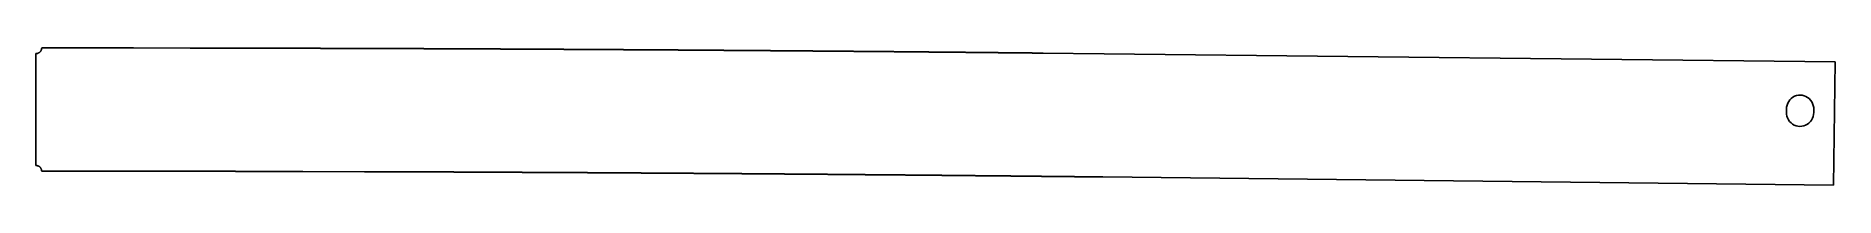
# Model space of a CAD drawing. Header units: millimetres. Extents: x 0 to 7857, y -61 to 540.
import ezdxf

# ---------------------------------------------------------------- set-up
doc = ezdxf.new("R2010")
doc.units = ezdxf.units.MM
doc.header["$LTSCALE"] = 10
doc.layers.add('MEMBERS', color=5, linetype='Continuous')

msp = doc.modelspace()

# ---------------------------------------------------------------- linework, layer by layer
at = {"layer": 'MEMBERS', "color": 3, "linetype": 'Continuous'}
for p, q in [((0, 515.1), (1.5, 515.2)), ((0, 25), (0, 515.1)), ((1.5, 515.2), (3, 515.3)), ((3, 515.3), (4.5, 515.5)), ((4.5, 515.5), (6, 515.8)), ((6, 515.8), (7.4, 516.2)), ((7.4, 516.2), (8.8, 516.7)), ((8.8, 516.7), (10.2, 517.3)), ((10.2, 517.3), (11.6, 518)), ((11.6, 518), (12.9, 518.7)), ((12.9, 518.7), (14.1, 519.5)), ((14.1, 519.5), (15.4, 520.4)), ((15.4, 520.4), (16.5, 521.4)), ((16.5, 521.4), (17.6, 522.4)), ((17.6, 522.4), (18.7, 523.5)), ((18.7, 523.5), (19.6, 524.6)), ((19.6, 524.6), (20.5, 525.8)), ((20.5, 525.8), (21.3, 527.1)), ((21.3, 527.1), (22.1, 528.4)), ((22.1, 528.4), (22.7, 529.7)), ((22.7, 529.7), (24, 533.1)), ((24, 533.1), (24.2, 533.8)), ((24.2, 533.8), (24.4, 534.5)), ((24.4, 534.5), (24.5, 535.2)), ((24.5, 535.2), (24.6, 535.9)), ((24.6, 535.9), (24.8, 536.6)), ((24.8, 537.3), (24.9, 538)), ((24.8, 536.6), (24.8, 537.3)), ((24.9, 538), (25, 538.7)), ((25, 539.4), (25, 540.1)), ((25, 540.1), (27.6, 540.1)), ((25, 538.7), (25, 539.4)), ((27.6, 540.1), (30.2, 540.1)), ((30.2, 540.1), (32.9, 540.1)), ((32.9, 540.1), (35.5, 540.1)), ((35.5, 540.1), (38.1, 540.1)), ((38.1, 540.1), (40.7, 540.1)), ((40.7, 540.1), (43.3, 540.1)), ((43.3, 540.1), (45.9, 540.1)), ((45.9, 540.1), (48.5, 540.1)), ((48.5, 540.1), (51.2, 540.1)), ((51.2, 540.1), (53.8, 540.1)), ((53.8, 540.1), (56.4, 540.1)), ((56.4, 540.1), (59, 540.1)), ((59, 540.1), (61.6, 540.1)), ((61.6, 540.1), (64.2, 540.1)), ((64.2, 540.1), (66.9, 540.1)), ((66.9, 540.1), (69.5, 540.1)), ((69.5, 540.1), (72.1, 540.1)), ((72.1, 540.1), (74.7, 540.1)), ((74.7, 540.1), (77.3, 540.1)), ((77.3, 540.1), (79.9, 540.1)), ((79.9, 540.1), (82.5, 540.1)), ((82.5, 540.1), (85.2, 540.1)), ((85.2, 540.1), (87.8, 540.1)), ((87.8, 540.1), (90.4, 540.1)), ((90.4, 540.1), (93, 540.1)), ((93, 540.1), (95.6, 540.1)), ((95.6, 540.1), (98.2, 540.1)), ((98.2, 540.1), (100.8, 540.1)), ((100.8, 540.1), (103.5, 540.1)), ((103.5, 540.1), (106.1, 540.1)), ((106.1, 540.1), (108.7, 540.1)), ((108.7, 540.1), (111.3, 540.1)), ((111.3, 540.1), (113.9, 540.1)), ((113.9, 540.1), (116.5, 540.1)), ((116.5, 540.1), (119.2, 540.1)), ((119.2, 540.1), (121.8, 540.1)), ((121.8, 540.1), (124.4, 540.1)), ((124.4, 540.1), (127, 540.1)), ((127, 540.1), (129.6, 540.1)), ((129.6, 540.1), (132.2, 540.1)), ((132.2, 540.1), (134.8, 540.1)), ((134.8, 540.1), (137.5, 540.1)), ((137.5, 540.1), (140.1, 540.1)), ((140.1, 540.1), (142.7, 540.1)), ((142.7, 540.1), (145.3, 540.1)), ((145.3, 540.1), (147.9, 540.1)), ((147.9, 540.1), (150.5, 540.1)), ((150.5, 540.1), (153.1, 540.1)), ((153.1, 540.1), (155.8, 540.1)), ((155.8, 540.1), (158.4, 540.1)), ((158.4, 540.1), (161, 540.1)), ((161, 540.1), (163.6, 540.1)), ((163.6, 540.1), (166.2, 540.1)), ((166.2, 540.1), (168.8, 540.1)), ((168.8, 540.1), (171.4, 540.1)), ((171.4, 540.1), (174.1, 540.1)), ((174.1, 540.1), (176.7, 540.1)), ((176.7, 540.1), (179.3, 540.1)), ((179.3, 540.1), (181.9, 540.1)), ((181.9, 540.1), (184.5, 540.1)), ((184.5, 540.1), (187.1, 540.1)), ((187.1, 540.1), (189.8, 540.1)), ((189.8, 540.1), (192.4, 540.1)), ((192.4, 540.1), (195, 540.1)), ((195, 540.1), (197.6, 540.1)), ((197.6, 540.1), (200.2, 540.1)), ((200.2, 540.1), (202.8, 540.1)), ((202.8, 540.1), (205.4, 540.1)), ((205.4, 540.1), (208.1, 540.1)), ((208.1, 540.1), (210.7, 540.1)), ((210.7, 540.1), (213.3, 540.1)), ((213.3, 540.1), (215.9, 540.1)), ((215.9, 540.1), (218.5, 540.1)), ((218.5, 540.1), (221.1, 540.1)), ((221.1, 540.1), (223.7, 540.1)), ((223.7, 540.1), (226.4, 540.1)), ((226.4, 540.1), (229, 540.1)), ((229, 540.1), (231.6, 540.1)), ((231.6, 540.1), (234.2, 540.1)), ((234.2, 540.1), (236.8, 540.1)), ((236.8, 540.1), (239.4, 540.1)), ((239.4, 540.1), (242.1, 540.1)), ((242.1, 540.1), (244.7, 540.1)), ((244.7, 540.1), (247.3, 540.1)), ((247.3, 540.1), (249.9, 540.1)), ((249.9, 540.1), (252.5, 540.1)), ((252.5, 540.1), (255.1, 540.1)), ((255.1, 540.1), (257.7, 540.1)), ((257.7, 540.1), (260.4, 540.1)), ((260.4, 540.1), (263, 540.1)), ((263, 540.1), (265.6, 540.1)), ((265.6, 540.1), (268.2, 540.1)), ((268.2, 540.1), (270.8, 540.1)), ((270.8, 540.1), (273.4, 540.1)), ((273.4, 540.1), (276, 540.1)), ((276, 540.1), (278.7, 540.1)), ((278.7, 540.1), (281.3, 540.1)), ((281.3, 540.1), (283.9, 540.1)), ((283.9, 540.1), (286.5, 540)), ((286.5, 540), (289.1, 540)), ((289.1, 540), (291.7, 540)), ((291.7, 540), (294.3, 540)), ((294.3, 540), (297, 540)), ((297, 540), (299.6, 540)), ((299.6, 540), (302.2, 540)), ((302.2, 540), (304.8, 540)), ((304.8, 540), (307.4, 540)), ((307.4, 540), (310, 540)), ((310, 540), (312.7, 540)), ((312.7, 540), (315.3, 540)), ((315.3, 540), (317.9, 540)), ((317.9, 540), (320.5, 540)), ((320.5, 540), (323.1, 540)), ((323.1, 540), (325.7, 540)), ((325.7, 540), (328.3, 540)), ((328.3, 540), (331, 540)), ((331, 540), (333.6, 540)), ((333.6, 540), (336.2, 540)), ((336.2, 540), (338.8, 540)), ((338.8, 540), (341.4, 540)), ((341.4, 540), (344, 540)), ((344, 540), (346.6, 540)), ((346.6, 540), (349.3, 540)), ((349.3, 540), (351.9, 540)), ((351.9, 540), (354.5, 540)), ((354.5, 540), (357.1, 540)), ((357.1, 540), (359.7, 540)), ((359.7, 540), (362.3, 540)), ((362.3, 540), (364.9, 540)), ((364.9, 540), (367.6, 540)), ((367.6, 540), (370.2, 540)), ((370.2, 540), (372.8, 540)), ((372.8, 540), (375.4, 540)), ((375.4, 540), (378, 540)), ((378, 540), (380.6, 540)), ((380.6, 540), (383.3, 540)), ((383.3, 540), (385.9, 540)), ((385.9, 540), (388.5, 540)), ((388.5, 540), (391.1, 540)), ((391.1, 540), (393.7, 540)), ((393.7, 540), (396.3, 540)), ((396.3, 540), (398.9, 540)), ((398.9, 540), (401.6, 540)), ((401.6, 540), (404.2, 540)), ((404.2, 540), (406.8, 540)), ((406.8, 540), (409.4, 540)), ((409.4, 540), (412, 540)), ((412, 540), (414.6, 540)), ((414.6, 540), (417.2, 540)), ((417.2, 540), (419.9, 540)), ((419.9, 540), (422.5, 540)), ((422.5, 540), (425.4, 540)), ((425.4, 540), (673, 539.7)), ((673, 539.7), (675.6, 539.6)), ((675.6, 539.6), (678.2, 539.6)), ((678.2, 539.6), (680.8, 539.6)), ((680.8, 539.6), (683.4, 539.6)), ((683.4, 539.6), (686, 539.6)), ((686, 539.6), (688.6, 539.6)), ((688.6, 539.6), (691.3, 539.6)), ((691.3, 539.6), (693.9, 539.6)), ((693.9, 539.6), (696.5, 539.6)), ((696.5, 539.6), (699.1, 539.6)), ((699.1, 539.6), (701.7, 539.6)), ((701.7, 539.6), (704.3, 539.6)), ((704.3, 539.6), (706.9, 539.6)), ((706.9, 539.6), (709.5, 539.6)), ((709.5, 539.6), (712.1, 539.6)), ((712.1, 539.6), (714.8, 539.6)), ((714.8, 539.6), (717.4, 539.6)), ((717.4, 539.6), (720, 539.6)), ((720, 539.6), (722.6, 539.6)), ((722.6, 539.6), (725.2, 539.6)), ((725.2, 539.6), (727.8, 539.6)), ((727.8, 539.6), (730.4, 539.6)), ((730.4, 539.6), (733, 539.6)), ((733, 539.6), (735.6, 539.5)), ((735.6, 539.5), (738.3, 539.5)), ((738.3, 539.5), (740.9, 539.5)), ((740.9, 539.5), (743.5, 539.5)), ((743.5, 539.5), (746.1, 539.5)), ((746.1, 539.5), (748.7, 539.5)), ((748.7, 539.5), (751.3, 539.5)), ((751.3, 539.5), (753.9, 539.5)), ((753.9, 539.5), (756.5, 539.5)), ((756.5, 539.5), (759.1, 539.5)), ((759.1, 539.5), (761.8, 539.5)), ((761.8, 539.5), (764.4, 539.5)), ((764.4, 539.5), (767, 539.5)), ((767, 539.5), (769.6, 539.5)), ((769.6, 539.5), (772.2, 539.5)), ((772.2, 539.5), (774.8, 539.5)), ((774.8, 539.5), (777.4, 539.5)), ((777.4, 539.5), (780, 539.5)), ((780, 539.5), (782.7, 539.5)), ((782.7, 539.5), (785.3, 539.5)), ((785.3, 539.5), (787.9, 539.5)), ((787.9, 539.5), (790.5, 539.5)), ((790.5, 539.5), (793.1, 539.5)), ((793.1, 539.5), (795.7, 539.5)), ((795.7, 539.5), (798.3, 539.5)), ((798.3, 539.5), (800.9, 539.5)), ((800.9, 539.5), (803.5, 539.5)), ((803.5, 539.5), (806.2, 539.4)), ((806.2, 539.4), (808.8, 539.4)), ((808.8, 539.4), (811.4, 539.4)), ((811.4, 539.4), (814, 539.4)), ((814, 539.4), (816.6, 539.4)), ((816.6, 539.4), (819.2, 539.4)), ((819.2, 539.4), (821.8, 539.4)), ((821.8, 539.4), (824.4, 539.4)), ((824.4, 539.4), (827, 539.4)), ((827, 539.4), (829.7, 539.4)), ((829.7, 539.4), (832.3, 539.4)), ((832.3, 539.4), (834.9, 539.4)), ((834.9, 539.4), (837.5, 539.4)), ((837.5, 539.4), (840.1, 539.4)), ((840.1, 539.4), (842.7, 539.4)), ((842.7, 539.4), (845.3, 539.4)), ((845.3, 539.4), (847.9, 539.3)), ((847.9, 539.3), (850.6, 539.3)), ((850.6, 539.3), (853.2, 539.3)), ((853.2, 539.3), (855.8, 539.3)), ((855.8, 539.3), (858.4, 539.3)), ((858.4, 539.3), (861, 539.3)), ((861, 539.3), (863.6, 539.3)), ((863.6, 539.3), (866.2, 539.3)), ((866.2, 539.3), (868.8, 539.3)), ((868.8, 539.3), (871.4, 539.3)), ((871.4, 539.3), (874.1, 539.3)), ((874.1, 539.3), (876.7, 539.3)), ((876.7, 539.3), (879.3, 539.3)), ((879.3, 539.3), (881.9, 539.3)), ((881.9, 539.3), (884.5, 539.3)), ((884.5, 539.3), (887.1, 539.3)), ((887.1, 539.3), (889.7, 539.3)), ((889.7, 539.3), (892.3, 539.3)), ((892.3, 539.3), (894.9, 539.3)), ((894.9, 539.3), (897.6, 539.3)), ((897.6, 539.3), (900.2, 539.3)), ((900.2, 539.3), (902.8, 539.3)), ((902.8, 539.3), (905.4, 539.3)), ((905.4, 539.3), (908, 539.2)), ((908, 539.2), (910.6, 539.2)), ((910.6, 539.2), (913.2, 539.2)), ((913.2, 539.2), (915.8, 539.2)), ((915.8, 539.2), (918.4, 539.2)), ((918.4, 539.2), (921.1, 539.2)), ((921.1, 539.2), (923.7, 539.2)), ((923.7, 539.2), (926.3, 539.2)), ((926.3, 539.2), (928.9, 539.2)), ((928.9, 539.2), (931.5, 539.2)), ((931.5, 539.2), (934.1, 539.2)), ((934.1, 539.2), (936.7, 539.2)), ((936.7, 539.2), (939.3, 539.2)), ((939.3, 539.2), (942, 539.2)), ((942, 539.2), (944.6, 539.1)), ((944.6, 539.1), (947.2, 539.1)), ((947.2, 539.1), (949.8, 539.1)), ((949.8, 539.1), (952.4, 539.1)), ((952.4, 539.1), (955, 539.1)), ((955, 539.1), (957.6, 539.1)), ((957.6, 539.1), (960.2, 539.1)), ((960.2, 539.1), (962.8, 539.1)), ((962.8, 539.1), (965.5, 539.1)), ((965.5, 539.1), (968.1, 539.1)), ((968.1, 539.1), (970.7, 539.1)), ((970.7, 539.1), (973.3, 539.1)), ((973.3, 539.1), (975.9, 539.1)), ((975.9, 539.1), (978.5, 539.1)), ((978.5, 539.1), (981.1, 539.1)), ((981.1, 539.1), (983.7, 539.1)), ((983.7, 539.1), (986.3, 539.1)), ((986.3, 539.1), (989, 539.1)), ((989, 539.1), (991.6, 539.1)), ((991.6, 539.1), (994.2, 539.1)), ((994.2, 539.1), (996.8, 539.1)), ((996.8, 539.1), (999.4, 539)), ((999.4, 539), (1002, 539)), ((1002, 539), (1004.6, 539)), ((1004.6, 539), (1007.2, 539)), ((1007.2, 539), (1009.8, 539)), ((1009.8, 539), (1012.5, 539)), ((1012.5, 539), (1015.1, 539)), ((1015.1, 539), (1017.7, 539)), ((1017.7, 539), (1020.3, 539)), ((1020.3, 539), (1022.9, 539)), ((1022.9, 539), (1025.5, 539)), ((1025.5, 539), (1028.1, 539)), ((1028.1, 539), (1030.7, 538.9)), ((1030.7, 538.9), (1033.4, 538.9)), ((1033.4, 538.9), (1036, 538.9)), ((1036, 538.9), (1038.6, 538.9)), ((1038.6, 538.9), (1041.2, 538.9)), ((1041.2, 538.9), (1043.8, 538.9)), ((1043.8, 538.9), (1046.4, 538.9)), ((1046.4, 538.9), (1049, 538.9)), ((1049, 538.9), (1051.6, 538.9)), ((1051.6, 538.9), (1054.2, 538.9)), ((1054.2, 538.9), (1056.9, 538.9)), ((1056.9, 538.9), (1059.5, 538.9)), ((1059.5, 538.9), (1062.1, 538.9)), ((1062.1, 538.9), (1064.7, 538.9)), ((1064.7, 538.9), (1067.3, 538.9)), ((1067.3, 538.9), (1069.9, 538.9)), ((1069.9, 538.9), (1072.5, 538.9)), ((1072.5, 538.9), (1075.1, 538.9)), ((1075.1, 538.9), (1077.7, 538.9)), ((1077.7, 538.9), (1080.4, 538.9)), ((1080.4, 538.9), (1083, 538.8)), ((1083, 538.8), (1085.6, 538.8)), ((1085.6, 538.8), (1088.2, 538.8)), ((1088.2, 538.8), (1090.8, 538.8)), ((1090.8, 538.8), (1093.4, 538.8)), ((1093.4, 538.8), (1096, 538.8)), ((1096, 538.8), (1098.6, 538.8)), ((1098.6, 538.8), (1101.2, 538.8)), ((1101.2, 538.8), (1103.9, 538.8)), ((1103.9, 538.8), (1106.5, 538.8)), ((1106.5, 538.8), (1109.1, 538.8)), ((1109.1, 538.8), (1111.7, 538.8)), ((1111.7, 538.8), (1114.3, 538.8)), ((1114.3, 538.8), (1116.9, 538.8)), ((1116.9, 538.8), (1119.5, 538.8)), ((1119.5, 538.8), (1122.1, 538.8)), ((1122.1, 538.8), (1124.8, 538.8)), ((1124.8, 538.8), (1127.4, 538.8)), ((1127.4, 538.8), (1130, 538.8)), ((1130, 538.8), (1132.6, 538.7)), ((1132.6, 538.7), (1135.2, 538.7)), ((1135.2, 538.7), (1137.8, 538.7)), ((1137.8, 538.7), (1140.4, 538.7)), ((1140.4, 538.7), (1143, 538.7)), ((1143, 538.7), (1145.6, 538.7)), ((1145.6, 538.7), (1148.3, 538.7)), ((1148.3, 538.7), (1150.9, 538.7)), ((1150.9, 538.7), (1153.5, 538.7)), ((1153.5, 538.7), (1156.1, 538.7)), ((1156.1, 538.7), (1158.7, 538.6)), ((1158.7, 538.6), (1161.3, 538.6)), ((1161.3, 538.6), (1163.9, 538.6)), ((1163.9, 538.6), (1167.5, 538.6)), ((1167.5, 538.6), (1170.1, 538.6)), ((1170.1, 538.6), (1172.7, 538.6)), ((1172.7, 538.6), (1175.4, 538.6)), ((1175.4, 538.6), (1178, 538.6)), ((1178, 538.6), (1180.6, 538.6)), ((1180.6, 538.6), (1183.2, 538.6)), ((1183.2, 538.6), (1185.9, 538.6)), ((1185.9, 538.6), (1188.5, 538.6)), ((1188.5, 538.6), (1191.1, 538.6)), ((1191.1, 538.6), (1193.8, 538.6)), ((1193.8, 538.6), (1196.4, 538.6)), ((1196.4, 538.6), (1199, 538.6)), ((1199, 538.6), (1201.6, 538.6)), ((1201.6, 538.6), (1204.3, 538.6)), ((1204.3, 538.6), (1206.9, 538.6)), ((1206.9, 538.6), (1209.5, 538.6)), ((1209.5, 538.6), (1212.1, 538.6)), ((1212.1, 538.6), (1214.8, 538.6)), ((1214.8, 538.6), (1217.4, 538.5)), ((1217.4, 538.5), (1220, 538.5)), ((1220, 538.5), (1222.7, 538.5)), ((1222.7, 538.5), (1225.3, 538.5)), ((1225.3, 538.5), (1227.9, 538.5)), ((1227.9, 538.5), (1230.5, 538.5)), ((1230.5, 538.5), (1233.2, 538.5)), ((1233.2, 538.5), (1235.8, 538.5)), ((1235.8, 538.5), (1238.4, 538.5)), ((1238.4, 538.5), (1241, 538.5)), ((1241, 538.5), (1243.7, 538.4)), ((1243.7, 538.4), (1246.3, 538.4)), ((1246.3, 538.4), (1248.9, 538.4)), ((1248.9, 538.4), (1251.6, 538.4)), ((1251.6, 538.4), (1254.2, 538.4)), ((1254.2, 538.4), (1256.8, 538.4)), ((1256.8, 538.4), (1259.4, 538.4)), ((1259.4, 538.4), (1262.1, 538.4)), ((1262.1, 538.4), (1264.7, 538.4)), ((1264.7, 538.4), (1267.3, 538.4)), ((1267.3, 538.4), (1269.9, 538.4)), ((1269.9, 538.4), (1272.6, 538.4)), ((1272.6, 538.4), (1275.2, 538.4)), ((1275.2, 538.4), (1277.8, 538.4)), ((1277.8, 538.4), (1280.4, 538.4)), ((1280.4, 538.4), (1283.1, 538.4)), ((1283.1, 538.4), (1285.7, 538.3)), ((1285.7, 538.3), (1288.3, 538.3)), ((1288.3, 538.3), (1291, 538.3)), ((1291, 538.3), (1293.6, 538.3)), ((1293.6, 538.3), (1296.2, 538.3)), ((1296.2, 538.3), (1298.8, 538.3)), ((1298.8, 538.3), (1301.5, 538.3)), ((1301.5, 538.3), (1304.1, 538.3)), ((1304.1, 538.3), (1306.7, 538.3)), ((1306.7, 538.3), (1309.3, 538.2)), ((1309.3, 538.2), (1312, 538.2)), ((1312, 538.2), (1314.6, 538.2)), ((1314.6, 538.2), (1317.2, 538.2)), ((1317.2, 538.2), (1319.9, 538.2)), ((1319.9, 538.2), (1322.5, 538.2)), ((1322.5, 538.2), (1325.1, 538.2)), ((1325.1, 538.2), (1327.7, 538.2)), ((1327.7, 538.2), (1330.4, 538.2)), ((1330.4, 538.2), (1333, 538.2)), ((1333, 538.2), (1335.6, 538.2)), ((1335.6, 538.2), (1338.2, 538.2)), ((1338.2, 538.2), (1340.9, 538.2)), ((1340.9, 538.2), (1343.5, 538.2)), ((1343.5, 538.2), (1346.1, 538.2)), ((1346.1, 538.2), (1348.7, 538.2)), ((1348.7, 538.2), (1351.4, 538.1)), ((1351.4, 538.1), (1354, 538.1)), ((1354, 538.1), (1356.6, 538.1)), ((1356.6, 538.1), (1359.3, 538.1)), ((1359.3, 538.1), (1361.9, 538.1)), ((1361.9, 538.1), (1364.5, 538.1)), ((1364.5, 538.1), (1367.1, 538.1)), ((1367.1, 538.1), (1369.8, 538.1)), ((1369.8, 538.1), (1372.4, 538.1)), ((1372.4, 538.1), (1375, 538)), ((1375, 538), (1377.6, 538)), ((1377.6, 538), (1380.3, 538)), ((1380.3, 538), (1382.9, 538)), ((1382.9, 538), (1385.5, 538)), ((1385.5, 538), (1388.2, 538)), ((1388.2, 538), (1390.8, 538)), ((1390.8, 538), (1393.4, 538)), ((1393.4, 538), (1396, 538)), ((1396, 538), (1398.7, 538)), ((1398.7, 538), (1401.3, 538)), ((1401.3, 538), (1403.9, 538)), ((1403.9, 538), (1406.5, 538)), ((1406.5, 538), (1409.2, 538)), ((1409.2, 538), (1411.8, 537.9)), ((1411.8, 537.9), (1414.4, 537.9)), ((1414.4, 537.9), (1417, 537.9)), ((1417, 537.9), (1419.7, 537.9)), ((1419.7, 537.9), (1422.3, 537.9)), ((1422.3, 537.9), (1424.9, 537.9)), ((1424.9, 537.9), (1427.6, 537.9)), ((1427.6, 537.9), (1430.2, 537.9)), ((1430.2, 537.9), (1432.8, 537.9)), ((1432.8, 537.9), (1435.4, 537.9)), ((1435.4, 537.9), (1438.1, 537.9)), ((1438.1, 537.9), (1440.7, 537.9)), ((1440.7, 537.9), (1443.3, 537.8)), ((1443.3, 537.8), (1445.9, 537.8)), ((1445.9, 537.8), (1448.6, 537.8)), ((1448.6, 537.8), (1451.2, 537.8)), ((1451.2, 537.8), (1453.8, 537.8)), ((1453.8, 537.8), (1456.5, 537.8)), ((1456.5, 537.8), (1459.1, 537.8)), ((1459.1, 537.8), (1461.7, 537.8)), ((1461.7, 537.8), (1464.3, 537.7)), ((1464.3, 537.7), (1467, 537.7)), ((1467, 537.7), (1469.6, 537.7)), ((1469.6, 537.7), (1472.2, 537.7)), ((1472.2, 537.7), (1474.8, 537.7)), ((1474.8, 537.7), (1477.5, 537.7)), ((1477.5, 537.7), (1480.1, 537.7)), ((1480.1, 537.7), (1482.7, 537.7)), ((1482.7, 537.7), (1485.3, 537.7)), ((1485.3, 537.7), (1488, 537.7)), ((1488, 537.7), (1490.6, 537.7)), ((1490.6, 537.7), (1493.2, 537.7)), ((1493.2, 537.7), (1495.9, 537.7)), ((1495.9, 537.7), (1498.5, 537.7)), ((1498.5, 537.7), (1501.1, 537.6)), ((1501.1, 537.6), (1503.7, 537.6)), ((1503.7, 537.6), (1506.4, 537.6)), ((1506.4, 537.6), (1509, 537.6)), ((1509, 537.6), (1511.6, 537.6)), ((1511.6, 537.6), (1514.2, 537.6)), ((1514.2, 537.6), (1516.9, 537.6)), ((1516.9, 537.6), (1519.5, 537.6)), ((1519.5, 537.6), (1522.1, 537.5)), ((1522.1, 537.5), (1524.8, 537.5)), ((1524.8, 537.5), (1527.4, 537.5)), ((1527.4, 537.5), (1530, 537.5)), ((1530, 537.5), (1532.6, 537.5)), ((1532.6, 537.5), (1535.3, 537.5)), ((1535.3, 537.5), (1537.9, 537.5)), ((1537.9, 537.5), (1540.5, 537.5)), ((1540.5, 537.5), (1543.1, 537.5)), ((1543.1, 537.5), (1545.8, 537.5)), ((1545.8, 537.5), (1548.4, 537.5)), ((1548.4, 537.5), (1551, 537.5)), ((1551, 537.5), (1553.6, 537.5)), ((1553.6, 537.5), (1556.3, 537.4)), ((1556.3, 537.4), (1558.9, 537.4)), ((1558.9, 537.4), (1561.5, 537.4)), ((1561.5, 537.4), (1564.2, 537.4)), ((1564.2, 537.4), (1566.8, 537.4)), ((1566.8, 537.4), (1569.4, 537.4)), ((1569.4, 537.4), (1572, 537.4)), ((1572, 537.4), (1574.7, 537.4)), ((1574.7, 537.4), (1577.3, 537.3)), ((1577.3, 537.3), (1579.9, 537.3)), ((1579.9, 537.3), (1582.5, 537.3)), ((1582.5, 537.3), (1585.2, 537.3)), ((1585.2, 537.3), (1587.8, 537.3)), ((1587.8, 537.3), (1590.4, 537.3)), ((1590.4, 537.3), (1593.1, 537.3)), ((1593.1, 537.3), (1595.7, 537.3)), ((1595.7, 537.3), (1598.3, 537.3)), ((1598.3, 537.3), (1600.9, 537.3)), ((1600.9, 537.3), (1603.6, 537.3)), ((1603.6, 537.3), (1606.2, 537.3)), ((1606.2, 537.3), (1608.8, 537.3)), ((1608.8, 537.3), (1611.4, 537.2)), ((1611.4, 537.2), (1614.1, 537.2)), ((1614.1, 537.2), (1616.7, 537.2)), ((1616.7, 537.2), (1619.3, 537.2)), ((1619.3, 537.2), (1622, 537.2)), ((1622, 537.2), (1624.6, 537.2)), ((1624.6, 537.2), (1627.2, 537.2)), ((1627.2, 537.2), (1629.8, 537.1)), ((1629.8, 537.1), (1632.5, 537.1)), ((1632.5, 537.1), (1635.1, 537.1)), ((1635.1, 537.1), (1637.7, 537.1)), ((1637.7, 537.1), (1640.3, 537.1)), ((1640.3, 537.1), (1643, 537.1)), ((1643, 537.1), (1645.6, 537.1)), ((1645.6, 537.1), (1648.2, 537.1)), ((1648.2, 537.1), (1650.8, 537.1)), ((1650.8, 537.1), (1653.5, 537.1)), ((1653.5, 537.1), (1656.1, 537.1)), ((1656.1, 537.1), (1658.7, 537.1)), ((1658.7, 537.1), (1661.4, 537.1)), ((1661.4, 537.1), (1664, 537)), ((1664, 537), (1666.6, 537)), ((1666.6, 537), (1669.2, 537)), ((1669.2, 537), (1671.9, 537)), ((1671.9, 537), (1674.5, 537)), ((1674.5, 537), (1677.1, 537)), ((1677.1, 537), (1679.7, 537)), ((1679.7, 537), (1682.4, 537)), ((1682.4, 537), (1685, 537)), ((1685, 537), (1687.6, 537)), ((1687.6, 537), (1690.3, 537)), ((1690.3, 537), (1692.9, 537)), ((1692.9, 537), (1695.5, 536.9)), ((1695.5, 536.9), (1698.1, 536.9)), ((1698.1, 536.9), (1700.8, 536.9)), ((1700.8, 536.9), (1703.4, 536.9)), ((1703.4, 536.9), (1706, 536.9)), ((1706, 536.9), (1705.7, 536.9)), ((1705.7, 536.9), (1708.3, 536.8)), ((1708.3, 536.8), (1710.9, 536.8)), ((1710.9, 536.8), (1713.6, 536.8)), ((1713.6, 536.8), (1716.2, 536.8)), ((1716.2, 536.8), (1718.8, 536.8)), ((1718.8, 536.8), (1721.5, 536.8)), ((1721.5, 536.8), (1724.1, 536.8)), ((1724.1, 536.8), (1726.8, 536.8)), ((1726.8, 536.8), (1729.4, 536.8)), ((1729.4, 536.8), (1732, 536.8)), ((1732, 536.8), (1734.7, 536.8)), ((1734.7, 536.8), (1737.3, 536.7)), ((1737.3, 536.7), (1739.9, 536.7)), ((1739.9, 536.7), (1742.6, 536.7)), ((1742.6, 536.7), (1745.2, 536.7)), ((1745.2, 536.7), (1747.9, 536.7)), ((1747.9, 536.7), (1750.5, 536.7)), ((1750.5, 536.7), (1753.1, 536.7)), ((1753.1, 536.7), (1755.8, 536.6)), ((1755.8, 536.6), (1758.4, 536.6)), ((1758.4, 536.6), (1761, 536.6)), ((1761, 536.6), (1763.7, 536.6)), ((1763.7, 536.6), (1766.3, 536.6)), ((1766.3, 536.6), (1769, 536.6)), ((1769, 536.6), (1771.6, 536.6)), ((1771.6, 536.6), (1774.2, 536.6)), ((1774.2, 536.6), (1776.9, 536.6)), ((1776.9, 536.6), (1779.5, 536.6)), ((1779.5, 536.6), (1782.2, 536.6)), ((1782.2, 536.6), (1784.8, 536.5)), ((1784.8, 536.5), (1787.4, 536.5)), ((1787.4, 536.5), (1790.1, 536.5)), ((1790.1, 536.5), (1792.7, 536.5)), ((1792.7, 536.5), (1795.3, 536.5)), ((1795.3, 536.5), (1798, 536.5)), ((1798, 536.5), (1800.6, 536.5)), ((1800.6, 536.5), (1803.3, 536.4)), ((1803.3, 536.4), (1805.9, 536.4)), ((1805.9, 536.4), (1808.5, 536.4)), ((1808.5, 536.4), (1811.2, 536.4)), ((1811.2, 536.4), (1813.8, 536.4)), ((1813.8, 536.4), (1816.4, 536.4)), ((1816.4, 536.4), (1819.1, 536.4)), ((1819.1, 536.4), (1821.7, 536.4)), ((1821.7, 536.4), (1824.4, 536.4)), ((1824.4, 536.4), (1827, 536.4)), ((1827, 536.4), (1829.6, 536.4)), ((1829.6, 536.4), (1832.3, 536.3)), ((1832.3, 536.3), (1834.9, 536.3)), ((1834.9, 536.3), (1837.6, 536.3)), ((1837.6, 536.3), (1840.2, 536.3)), ((1840.2, 536.3), (1842.8, 536.3)), ((1842.8, 536.3), (1845.5, 536.3)), ((1845.5, 536.3), (1848.1, 536.3)), ((1848.1, 536.3), (1850.7, 536.2)), ((1850.7, 536.2), (1853.4, 536.2)), ((1853.4, 536.2), (1856, 536.2)), ((1856, 536.2), (1858.7, 536.2)), ((1858.7, 536.2), (1861.3, 536.2)), ((1861.3, 536.2), (1863.9, 536.2)), ((1863.9, 536.2), (1866.6, 536.2)), ((1866.6, 536.2), (1869.2, 536.2)), ((1869.2, 536.2), (1871.8, 536.1)), ((1871.8, 536.1), (1874.5, 536.1)), ((1874.5, 536.1), (1877.1, 536.1)), ((1877.1, 536.1), (1879.8, 536.1)), ((1879.8, 536.1), (1882.4, 536.1)), ((1882.4, 536.1), (1885, 536.1)), ((1885, 536.1), (1887.7, 536.1)), ((1887.7, 536.1), (1890.3, 536.1)), ((1890.3, 536.1), (1893, 536.1)), ((1893, 536.1), (1895.6, 536.1)), ((1895.6, 536.1), (1898.2, 536.1)), ((1898.2, 536.1), (1900.9, 536)), ((1900.9, 536), (1903.5, 536)), ((1903.5, 536), (1906.1, 536)), ((1906.1, 536), (1908.8, 536)), ((1908.8, 536), (1911.4, 536)), ((1911.4, 536), (1914.1, 536)), ((1914.1, 536), (1916.7, 535.9)), ((1916.7, 535.9), (1919.3, 535.9)), ((1919.3, 535.9), (1922, 535.9)), ((1922, 535.9), (1924.6, 535.9)), ((1924.6, 535.9), (1927.2, 535.9)), ((1927.2, 535.9), (1929.9, 535.9)), ((1929.9, 535.9), (1932.5, 535.9)), ((1932.5, 535.9), (1935.2, 535.9)), ((1935.2, 535.9), (1937.8, 535.9)), ((1937.8, 535.9), (1940.4, 535.9)), ((1940.4, 535.9), (1943.1, 535.9)), ((1943.1, 535.9), (1945.7, 535.8)), ((1945.7, 535.8), (1948.4, 535.8)), ((1948.4, 535.8), (1951, 535.8)), ((1951, 535.8), (1953.6, 535.8)), ((1953.6, 535.8), (1956.3, 535.8)), ((1956.3, 535.8), (1958.9, 535.8)), ((1958.9, 535.8), (1961.5, 535.7)), ((1961.5, 535.7), (1964.2, 535.7)), ((1964.2, 535.7), (1966.8, 535.7)), ((1966.8, 535.7), (1969.5, 535.7)), ((1969.5, 535.7), (1972.1, 535.7)), ((1972.1, 535.7), (1974.7, 535.7)), ((1974.7, 535.7), (1977.4, 535.7)), ((1977.4, 535.7), (1980, 535.7)), ((1980, 535.7), (1982.6, 535.7)), ((1982.6, 535.7), (1985.3, 535.7)), ((1985.3, 535.7), (1987.9, 535.6)), ((1987.9, 535.6), (1990.6, 535.6)), ((1990.6, 535.6), (1993.2, 535.6)), ((1993.2, 535.6), (1995.8, 535.6)), ((1995.8, 535.6), (1998.5, 535.6)), ((1998.5, 535.6), (2001.1, 535.6)), ((2001.1, 535.6), (2003.8, 535.5)), ((2003.8, 535.5), (2006.4, 535.5)), ((2006.4, 535.5), (2009, 535.5)), ((2009, 535.5), (2011.7, 535.5)), ((2011.7, 535.5), (2014.3, 535.5)), ((2014.3, 535.5), (2016.9, 535.5)), ((2016.9, 535.5), (2019.6, 535.5)), ((2019.6, 535.5), (2022.2, 535.5)), ((2022.2, 535.5), (2024.9, 535.5)), ((2024.9, 535.5), (2027.5, 535.5)), ((2027.5, 535.5), (2030.1, 535.4)), ((2030.1, 535.4), (2032.8, 535.4)), ((2032.8, 535.4), (2035.4, 535.4)), ((2035.4, 535.4), (2038, 535.4)), ((2038, 535.4), (2040.7, 535.4)), ((2040.7, 535.4), (2043.3, 535.4)), ((2043.3, 535.4), (2046, 535.4)), ((2046, 535.4), (2048.6, 535.4)), ((2048.6, 535.4), (2051.2, 535.3)), ((2051.2, 535.3), (2053.9, 535.3)), ((2053.9, 535.3), (2056.5, 535.3)), ((2056.5, 535.3), (2059.2, 535.3)), ((2059.2, 535.3), (2061.8, 535.3)), ((2061.8, 535.3), (2064.4, 535.3)), ((2064.4, 535.3), (2067.1, 535.2)), ((2067.1, 535.2), (2069.7, 535.2)), ((2069.7, 535.2), (2072.3, 535.2)), ((2072.3, 535.2), (2075, 535.2)), ((2075, 535.2), (2077.6, 535.2)), ((2077.6, 535.2), (2080.3, 535.2)), ((2080.3, 535.2), (2082.9, 535.2)), ((2082.9, 535.2), (2085.5, 535.2)), ((2085.5, 535.2), (2088.2, 535.2)), ((2088.2, 535.2), (2090.8, 535.2)), ((2090.8, 535.2), (2093.4, 535.1)), ((2093.4, 535.1), (2096.1, 535.1)), ((2096.1, 535.1), (2098.7, 535.1)), ((2098.7, 535.1), (2101.4, 535.1)), ((2101.4, 535.1), (2104, 535.1)), ((2104, 535.1), (2106.6, 535.1)), ((2106.6, 535.1), (2109.3, 535)), ((2109.3, 535), (2111.9, 535)), ((2111.9, 535), (2114.6, 535)), ((2114.6, 535), (2117.2, 535)), ((2117.2, 535), (2119.8, 535)), ((2119.8, 535), (2122.5, 535)), ((2122.5, 535), (2125.1, 535)), ((2125.1, 535), (2127.7, 535)), ((2127.7, 535), (2130.4, 535)), ((2130.4, 535), (2133, 534.9)), ((2133, 534.9), (2135.7, 534.9)), ((2135.7, 534.9), (2138.3, 534.9)), ((2138.3, 534.9), (2140.9, 534.9)), ((2140.9, 534.9), (2143.6, 534.9)), ((2143.6, 534.9), (2146.2, 534.9)), ((2146.2, 534.9), (2148.8, 534.8)), ((2148.8, 534.8), (2151.5, 534.8)), ((2151.5, 534.8), (2154.1, 534.8)), ((2154.1, 534.8), (2156.8, 534.8)), ((2156.8, 534.8), (2159.4, 534.8)), ((2159.4, 534.8), (2162, 534.8)), ((2162, 534.8), (2164.7, 534.8)), ((2164.7, 534.8), (2167.3, 534.8)), ((2167.3, 534.8), (2170, 534.8)), ((2170, 534.8), (2172.6, 534.7)), ((2172.6, 534.7), (2175.2, 534.7)), ((2175.2, 534.7), (2177.9, 534.7)), ((2177.9, 534.7), (2180.5, 534.7)), ((2180.5, 534.7), (2183.1, 534.7)), ((2183.1, 534.7), (2185.8, 534.7)), ((2185.8, 534.7), (2188.4, 534.6)), ((2188.4, 534.6), (2191.1, 534.6)), ((2191.1, 534.6), (2193.7, 534.6)), ((2193.7, 534.6), (2196.3, 534.6)), ((2196.3, 534.6), (2199, 534.6)), ((2199, 534.6), (2201.6, 534.6)), ((2201.6, 534.6), (2204.2, 534.6)), ((2204.2, 534.6), (2206.9, 534.6)), ((2206.9, 534.6), (2209.5, 534.6)), ((2209.5, 534.6), (2212.2, 534.5)), ((2212.2, 534.5), (2214.8, 534.5)), ((2214.8, 534.5), (2217.4, 534.5)), ((2217.4, 534.5), (2220.1, 534.5)), ((2220.1, 534.5), (2222.7, 534.5)), ((2222.7, 534.5), (2225.3, 534.5)), ((2225.3, 534.5), (2228, 534.5)), ((2228, 534.5), (2230.6, 534.4)), ((2230.6, 534.4), (2233.3, 534.4)), ((2233.3, 534.4), (2235.9, 534.4)), ((2235.9, 534.4), (2238.5, 534.4)), ((2238.5, 534.4), (2241.2, 534.4)), ((2241.2, 534.4), (2243.8, 534.4)), ((2243.8, 534.4), (2246.5, 534.4)), ((2246.5, 534.4), (2243.8, 534.4)), ((2243.8, 534.4), (2246.4, 534.4)), ((2246.4, 534.4), (2249.1, 534.4)), ((2249.1, 534.4), (2251.7, 534.3)), ((2251.7, 534.3), (2254.3, 534.3)), ((2254.3, 534.3), (2256.9, 534.3)), ((2256.9, 534.3), (2259.6, 534.3)), ((2259.6, 534.3), (2262.2, 534.3)), ((2262.2, 534.3), (2264.8, 534.3)), ((2264.8, 534.3), (2267.4, 534.3)), ((2267.4, 534.3), (2270.1, 534.2)), ((2270.1, 534.2), (2272.7, 534.2)), ((2272.7, 534.2), (2275.3, 534.2)), ((2275.3, 534.2), (2277.9, 534.2)), ((2277.9, 534.2), (2280.6, 534.2)), ((2280.6, 534.2), (2283.2, 534.2)), ((2283.2, 534.2), (2285.8, 534.2)), ((2285.8, 534.2), (2288.4, 534.1)), ((2288.4, 534.1), (2291.1, 534.1)), ((2291.1, 534.1), (2293.7, 534.1)), ((2293.7, 534.1), (2296.3, 534.1)), ((2296.3, 534.1), (2298.9, 534.1)), ((2298.9, 534.1), (2301.6, 534.1)), ((2301.6, 534.1), (2304.2, 534.1)), ((2304.2, 534.1), (2306.8, 534)), ((2306.8, 534), (2309.4, 534)), ((2309.4, 534), (2312.1, 534)), ((2312.1, 534), (2314.7, 534)), ((2314.7, 534), (2317.3, 534)), ((2317.3, 534), (2319.9, 534)), ((2319.9, 534), (2322.6, 533.9)), ((2322.6, 533.9), (2325.2, 533.9)), ((2325.2, 533.9), (2327.8, 533.9)), ((2327.8, 533.9), (2330.5, 533.9)), ((2330.5, 533.9), (2333.1, 533.9)), ((2333.1, 533.9), (2335.7, 533.9)), ((2335.7, 533.9), (2338.3, 533.9)), ((2338.3, 533.9), (2341, 533.9)), ((2341, 533.9), (2343.6, 533.8)), ((2343.6, 533.8), (2346.2, 533.8)), ((2346.2, 533.8), (2348.8, 533.8)), ((2348.8, 533.8), (2351.5, 533.8)), ((2351.5, 533.8), (2354.1, 533.8)), ((2354.1, 533.8), (2356.7, 533.8)), ((2356.7, 533.8), (2359.3, 533.8)), ((2359.3, 533.8), (2362, 533.8)), ((2362, 533.8), (2364.6, 533.8)), ((2364.6, 533.8), (2367.2, 533.7)), ((2367.2, 533.7), (2369.8, 533.7)), ((2369.8, 533.7), (2372.5, 533.7)), ((2372.5, 533.7), (2375.1, 533.7)), ((2375.1, 533.7), (2377.7, 533.7)), ((2377.7, 533.7), (2380.3, 533.6)), ((2380.3, 533.6), (2383, 533.6)), ((2383, 533.6), (2385.6, 533.6)), ((2385.6, 533.6), (2388.2, 533.6)), ((2388.2, 533.6), (2390.8, 533.6)), ((2390.8, 533.6), (2393.5, 533.6)), ((2393.5, 533.6), (2396.1, 533.6)), ((2396.1, 533.6), (2398.7, 533.6)), ((2398.7, 533.6), (2401.3, 533.5)), ((2401.3, 533.5), (2404, 533.5)), ((2404, 533.5), (2406.6, 533.5)), ((2406.6, 533.5), (2409.2, 533.5)), ((2409.2, 533.5), (2411.8, 533.5)), ((2411.8, 533.5), (2414.5, 533.4)), ((2414.5, 533.4), (2417.1, 533.4)), ((2417.1, 533.4), (2419.7, 533.4)), ((2419.7, 533.4), (2422.3, 533.4)), ((2422.3, 533.4), (2425, 533.4)), ((2425, 533.4), (2427.6, 533.4)), ((2427.6, 533.4), (2430.2, 533.4)), ((2430.2, 533.4), (2432.8, 533.4)), ((2432.8, 533.4), (2435.5, 533.3)), ((2435.5, 533.3), (2438.1, 533.3)), ((2438.1, 533.3), (2440.7, 533.3)), ((2440.7, 533.3), (2443.3, 533.3)), ((2443.3, 533.3), (2446, 533.3)), ((2446, 533.3), (2448.6, 533.2)), ((2448.6, 533.2), (2451.2, 533.2)), ((2451.2, 533.2), (2453.8, 533.2)), ((2453.8, 533.2), (2456.5, 533.2)), ((2456.5, 533.2), (2459.1, 533.2)), ((2459.1, 533.2), (2461.7, 533.2)), ((2461.7, 533.2), (2464.4, 533.2)), ((2464.4, 533.2), (2467, 533.2)), ((2467, 533.2), (2469.6, 533.1)), ((2469.6, 533.1), (2472.2, 533.1)), ((2472.2, 533.1), (2474.9, 533.1)), ((2474.9, 533.1), (2477.5, 533.1)), ((2477.5, 533.1), (2480.1, 533.1)), ((2480.1, 533.1), (2482.7, 533)), ((2482.7, 533), (2485.4, 533)), ((2485.4, 533), (2488, 533)), ((2488, 533), (2490.6, 533)), ((2490.6, 533), (2493.2, 533)), ((2493.2, 533), (2495.9, 533)), ((2495.9, 533), (2498.5, 533)), ((2498.5, 533), (2501.1, 532.9)), ((2501.1, 532.9), (2503.7, 532.9)), ((2503.7, 532.9), (2506.4, 532.9)), ((2506.4, 532.9), (2509, 532.9)), ((2509, 532.9), (2511.6, 532.9)), ((2511.6, 532.9), (2514.2, 532.9)), ((2514.2, 532.9), (2516.9, 532.9)), ((2516.9, 532.9), (2519.5, 532.9)), ((2519.5, 532.9), (2522.1, 532.8)), ((2522.1, 532.8), (2524.7, 532.8)), ((2524.7, 532.8), (2527.4, 532.8)), ((2527.4, 532.8), (2530, 532.8)), ((2530, 532.8), (2532.6, 532.7)), ((2532.6, 532.7), (2535.2, 532.7)), ((2535.2, 532.7), (2537.9, 532.7)), ((2537.9, 532.7), (2540.5, 532.7)), ((2540.5, 532.7), (2543.1, 532.7)), ((2543.1, 532.7), (2545.7, 532.7)), ((2545.7, 532.7), (2548.4, 532.7)), ((2548.4, 532.7), (2551, 532.7)), ((2551, 532.7), (2553.6, 532.6)), ((2553.6, 532.6), (2556.2, 532.6)), ((2556.2, 532.6), (2558.9, 532.6)), ((2558.9, 532.6), (2561.5, 532.6)), ((2561.5, 532.6), (2564.1, 532.6)), ((2564.1, 532.6), (2566.7, 532.5)), ((2566.7, 532.5), (2569.4, 532.5)), ((2569.4, 532.5), (2572, 532.5)), ((2572, 532.5), (2574.6, 532.5)), ((2574.6, 532.5), (2577.2, 532.5)), ((2577.2, 532.5), (2579.9, 532.5)), ((2579.9, 532.5), (2582.5, 532.5)), ((2582.5, 532.5), (2585.1, 532.5)), ((2585.1, 532.5), (2587.7, 532.4)), ((2587.7, 532.4), (2590.4, 532.4)), ((2590.4, 532.4), (2593, 532.4)), ((2593, 532.4), (2595.6, 532.4)), ((2595.6, 532.4), (2598.3, 532.3)), ((2598.3, 532.3), (2600.9, 532.3)), ((2600.9, 532.3), (2603.5, 532.3)), ((2603.5, 532.3), (2606.1, 532.3)), ((2606.1, 532.3), (2608.8, 532.3)), ((2608.8, 532.3), (2611.4, 532.3)), ((2611.4, 532.3), (2614, 532.3)), ((2614, 532.3), (2616.6, 532.3)), ((2616.6, 532.3), (2619.3, 532.2)), ((2619.3, 532.2), (2621.9, 532.2)), ((2621.9, 532.2), (2624.5, 532.2)), ((2624.5, 532.2), (2627.1, 532.2)), ((2627.1, 532.2), (2629.8, 532.2)), ((2629.8, 532.2), (2632.4, 532.1)), ((2632.4, 532.1), (2635, 532.1)), ((2635, 532.1), (2637.6, 532.1)), ((2637.6, 532.1), (2640.3, 532.1)), ((2640.3, 532.1), (2642.9, 532.1)), ((2642.9, 532.1), (2645.5, 532.1)), ((2645.5, 532.1), (2648.1, 532.1)), ((2648.1, 532.1), (2650.8, 532)), ((2650.8, 532), (2653.4, 532)), ((2653.4, 532), (2656, 532)), ((2656, 532), (2658.6, 532)), ((2658.6, 532), (2661.3, 532)), ((2661.3, 532), (2663.9, 532)), ((2663.9, 532), (2666.5, 531.9)), ((2666.5, 531.9), (2669.1, 531.9)), ((2669.1, 531.9), (2671.8, 531.9)), ((2671.8, 531.9), (2674.4, 531.9)), ((2674.4, 531.9), (2677, 531.9)), ((2677, 531.9), (2679.6, 531.9)), ((2679.6, 531.9), (2682.3, 531.8)), ((2682.3, 531.8), (2684.9, 531.8)), ((2684.9, 531.8), (2687.5, 531.8)), ((2687.5, 531.8), (2690.1, 531.8)), ((2690.1, 531.8), (2692.8, 531.8)), ((2692.8, 531.8), (2695.4, 531.8)), ((2695.4, 531.8), (2698, 531.7)), ((2698, 531.7), (2700.6, 531.7)), ((2700.6, 531.7), (2703.3, 531.7)), ((2703.3, 531.7), (2705.9, 531.7)), ((2705.9, 531.7), (2708.5, 531.7)), ((2708.5, 531.7), (2711.1, 531.7)), ((2711.1, 531.7), (2713.8, 531.6)), ((2713.8, 531.6), (2716.4, 531.6)), ((2716.4, 531.6), (2719, 531.6)), ((2719, 531.6), (2721.7, 531.6)), ((2721.7, 531.6), (2724.3, 531.6)), ((2724.3, 531.6), (2726.9, 531.6)), ((2726.9, 531.6), (2729.5, 531.5)), ((2729.5, 531.5), (2732.2, 531.5)), ((2732.2, 531.5), (2734.8, 531.5)), ((2734.8, 531.5), (2737.4, 531.5)), ((2737.4, 531.5), (2740, 531.4)), ((2740, 531.4), (2742.7, 531.4)), ((2742.7, 531.4), (2745.3, 531.4)), ((2745.3, 531.4), (2747.9, 531.4)), ((2747.9, 531.4), (2750.5, 531.4)), ((2750.5, 531.4), (2753.2, 531.4)), ((2753.2, 531.4), (2755.8, 531.4)), ((2755.8, 531.4), (2758.4, 531.4)), ((2758.4, 531.4), (2761, 531.3)), ((2761, 531.3), (2763.7, 531.3)), ((2763.7, 531.3), (2766.3, 531.3)), ((2766.3, 531.3), (2768.9, 531.3)), ((2768.9, 531.3), (2771.5, 531.2)), ((2771.5, 531.2), (2774.2, 531.2)), ((2774.2, 531.2), (2776.8, 531.2)), ((2776.8, 531.2), (2779.4, 531.2)), ((2779.4, 531.2), (2782, 531.2)), ((2782, 531.2), (2782, 531.2)), ((2782, 531.2), (2784.6, 531.2)), ((2784.6, 531.2), (2787.2, 531.1)), ((2787.2, 531.1), (2789.8, 531.1)), ((2789.8, 531.1), (2792.5, 531.1)), ((2792.5, 531.1), (2795.1, 531.1)), ((2795.1, 531.1), (2797.7, 531.1)), ((2797.7, 531.1), (2800.3, 531.1)), ((2800.3, 531.1), (2802.9, 531.1)), ((2802.9, 531.1), (2805.6, 531)), ((2805.6, 531), (2808.2, 531)), ((2808.2, 531), (2810.8, 531)), ((2810.8, 531), (2813.4, 531)), ((2813.4, 531), (2816.1, 531)), ((2816.1, 531), (2818.7, 530.9)), ((2818.7, 530.9), (2821.3, 530.9)), ((2821.3, 530.9), (2823.9, 530.9)), ((2823.9, 530.9), (2826.5, 530.9)), ((2826.5, 530.9), (2829.2, 530.9)), ((2829.2, 530.9), (2831.8, 530.8)), ((2831.8, 530.8), (2834.4, 530.8)), ((2834.4, 530.8), (2837, 530.8)), ((2837, 530.8), (2839.7, 530.8)), ((2839.7, 530.8), (2842.3, 530.8)), ((2842.3, 530.8), (2844.9, 530.8)), ((2844.9, 530.8), (2847.5, 530.7)), ((2847.5, 530.7), (2850.2, 530.7)), ((2850.2, 530.7), (2852.8, 530.7)), ((2852.8, 530.7), (2855.4, 530.7)), ((2855.4, 530.7), (2858, 530.7)), ((2858, 530.7), (2860.6, 530.7)), ((2860.6, 530.7), (2863.3, 530.6)), ((2863.3, 530.6), (2865.9, 530.6)), ((2865.9, 530.6), (2868.5, 530.6)), ((2868.5, 530.6), (2871.1, 530.6)), ((2871.1, 530.6), (2873.8, 530.6)), ((2873.8, 530.6), (2876.4, 530.5)), ((2876.4, 530.5), (2879, 530.5)), ((2879, 530.5), (2881.6, 530.5)), ((2881.6, 530.5), (2884.2, 530.5)), ((2884.2, 530.5), (2886.9, 530.5)), ((2886.9, 530.5), (2889.5, 530.5)), ((2889.5, 530.5), (2892.1, 530.4)), ((2892.1, 530.4), (2894.7, 530.4)), ((2894.7, 530.4), (2897.4, 530.4)), ((2897.4, 530.4), (2900, 530.4)), ((2900, 530.4), (2902.6, 530.4)), ((2902.6, 530.4), (2905.2, 530.4)), ((2905.2, 530.4), (2907.8, 530.4)), ((2907.8, 530.4), (2910.5, 530.3)), ((2910.5, 530.3), (2913.1, 530.3)), ((2913.1, 530.3), (2915.7, 530.3)), ((2915.7, 530.3), (2918.3, 530.3)), ((2918.3, 530.3), (2921, 530.2)), ((2921, 530.2), (2923.6, 530.2)), ((2923.6, 530.2), (2926.2, 530.2)), ((2926.2, 530.2), (2928.8, 530.2)), ((2928.8, 530.2), (2931.5, 530.2)), ((2931.5, 530.2), (2934.1, 530.2)), ((2934.1, 530.2), (2936.7, 530.2)), ((2936.7, 530.2), (2939.3, 530.1)), ((2939.3, 530.1), (2941.9, 530.1)), ((2941.9, 530.1), (2944.6, 530.1)), ((2944.6, 530.1), (2947.2, 530.1)), ((2947.2, 530.1), (2949.8, 530)), ((2949.8, 530), (2952.4, 530)), ((2952.4, 530), (2955.1, 530)), ((2955.1, 530), (2957.7, 530)), ((2957.7, 530), (2960.3, 530)), ((2960.3, 530), (2962.9, 530)), ((2962.9, 530), (2965.5, 529.9)), ((2965.5, 529.9), (2968.2, 529.9)), ((2968.2, 529.9), (2970.8, 529.9)), ((2970.8, 529.9), (2973.4, 529.9)), ((2973.4, 529.9), (2976, 529.8)), ((2976, 529.8), (2978.7, 529.8)), ((2978.7, 529.8), (2981.3, 529.8)), ((2981.3, 529.8), (2983.9, 529.8)), ((2983.9, 529.8), (2986.5, 529.8)), ((2986.5, 529.8), (2989.1, 529.8)), ((2989.1, 529.8), (2991.8, 529.8)), ((2991.8, 529.8), (2994.4, 529.7)), ((2994.4, 529.7), (2997, 529.7)), ((2997, 529.7), (2999.6, 529.7)), ((2999.6, 529.7), (3002.3, 529.7)), ((3002.3, 529.7), (3004.9, 529.6)), ((3004.9, 529.6), (3007.5, 529.6)), ((3007.5, 529.6), (3010.1, 529.6)), ((3010.1, 529.6), (3012.7, 529.6)), ((3012.7, 529.6), (3015.4, 529.6)), ((3015.4, 529.6), (3018, 529.6)), ((3018, 529.6), (3020.6, 529.6)), ((3020.6, 529.6), (3023.2, 529.5)), ((3023.2, 529.5), (3025.9, 529.5)), ((3025.9, 529.5), (3028.5, 529.5)), ((3028.5, 529.5), (3031.1, 529.5)), ((3031.1, 529.5), (3033.7, 529.5)), ((3033.7, 529.5), (3036.4, 529.4)), ((3036.4, 529.4), (3039, 529.4)), ((3039, 529.4), (3041.6, 529.4)), ((3041.6, 529.4), (3044.2, 529.4)), ((3044.2, 529.4), (3046.8, 529.3)), ((3046.8, 529.3), (3049.5, 529.3)), ((3049.5, 529.3), (3052.1, 529.3)), ((3052.1, 529.3), (3054.7, 529.3)), ((3054.7, 529.3), (3057.3, 529.3)), ((3057.3, 529.3), (3060, 529.3)), ((3060, 529.3), (3062.6, 529.2)), ((3062.6, 529.2), (3065.2, 529.2)), ((3065.2, 529.2), (3067.8, 529.2)), ((3067.8, 529.2), (3070.4, 529.2)), ((3070.4, 529.2), (3073.1, 529.1)), ((3073.1, 529.1), (3075.7, 529.1)), ((3075.7, 529.1), (3078.3, 529.1)), ((3078.3, 529.1), (3080.9, 529.1)), ((3080.9, 529.1), (3083.6, 529.1)), ((3083.6, 529.1), (3086.2, 529.1)), ((3086.2, 529.1), (3088.8, 529.1)), ((3088.8, 529.1), (3091.4, 529)), ((3091.4, 529), (3094, 529)), ((3094, 529), (3096.7, 529)), ((3096.7, 529), (3099.3, 529)), ((3099.3, 529), (3101.9, 528.9)), ((3101.9, 528.9), (3104.5, 528.9)), ((3104.5, 528.9), (3107.2, 528.9)), ((3107.2, 528.9), (3109.8, 528.9)), ((3109.8, 528.9), (3112.4, 528.9)), ((3112.4, 528.9), (3115, 528.9)), ((3115, 528.9), (3117.6, 528.8)), ((3117.6, 528.8), (3120.3, 528.8)), ((3120.3, 528.8), (3122.9, 528.8)), ((3122.9, 528.8), (3125.5, 528.8)), ((3125.5, 528.8), (3128.1, 528.8)), ((3128.1, 528.8), (3130.8, 528.8)), ((3130.8, 528.8), (3133.4, 528.7)), ((3133.4, 528.7), (3136, 528.7)), ((3136, 528.7), (3138.6, 528.7)), ((3138.6, 528.7), (3141.3, 528.7)), ((3141.3, 528.7), (3143.9, 528.6)), ((3143.9, 528.6), (3146.5, 528.6)), ((3146.5, 528.6), (3149.1, 528.6)), ((3149.1, 528.6), (3151.7, 528.6)), ((3151.7, 528.6), (3154.4, 528.6)), ((3154.4, 528.6), (3157, 528.6)), ((3157, 528.6), (3159.6, 528.6)), ((3159.6, 528.6), (3162.2, 528.5)), ((3162.2, 528.5), (3164.9, 528.5)), ((3164.9, 528.5), (3167.5, 528.5)), ((3167.5, 528.5), (3170.1, 528.4)), ((3170.1, 528.4), (3172.7, 528.4)), ((3172.7, 528.4), (3175.3, 528.4)), ((3175.3, 528.4), (3178, 528.4)), ((3178, 528.4), (3180.6, 528.4)), ((3180.6, 528.4), (3183.2, 528.4)), ((3183.2, 528.4), (3185.8, 528.4)), ((3185.8, 528.4), (3188.5, 528.3)), ((3188.5, 528.3), (3191.1, 528.3)), ((3191.1, 528.3), (3193.7, 528.3)), ((3193.7, 528.3), (3196.3, 528.2)), ((3196.3, 528.2), (3198.9, 528.2)), ((3198.9, 528.2), (3201.6, 528.2)), ((3201.6, 528.2), (3204.2, 528.2)), ((3204.2, 528.2), (3206.8, 528.2)), ((3206.8, 528.2), (3209.4, 528.1)), ((3209.4, 528.1), (3212.1, 528.1)), ((3212.1, 528.1), (3214.7, 528.1)), ((3214.7, 528.1), (3217.3, 528.1)), ((3217.3, 528.1), (3219.9, 528.1)), ((3219.9, 528.1), (3222.5, 528)), ((3222.5, 528), (3225.2, 528)), ((3225.2, 528), (3227.8, 528)), ((3227.8, 528), (3230.4, 528)), ((3230.4, 528), (3233, 528)), ((3233, 528), (3235.7, 527.9)), ((3235.7, 527.9), (3238.3, 527.9)), ((3238.3, 527.9), (3240.9, 527.9)), ((3240.9, 527.9), (3243.5, 527.9)), ((3243.5, 527.9), (3246.2, 527.9)), ((3246.2, 527.9), (3248.8, 527.9)), ((3248.8, 527.9), (3251.4, 527.8)), ((3251.4, 527.8), (3254, 527.8)), ((3254, 527.8), (3256.6, 527.8)), ((3256.6, 527.8), (3259.3, 527.8)), ((3259.3, 527.8), (3261.9, 527.7)), ((3261.9, 527.7), (3264.5, 527.7)), ((3264.5, 527.7), (3267.1, 527.7)), ((3267.1, 527.7), (3269.8, 527.7)), ((3269.8, 527.7), (3272.4, 527.7)), ((3272.4, 527.7), (3275, 527.7)), ((3275, 527.7), (3277.6, 527.6)), ((3277.6, 527.6), (3280.2, 527.6)), ((3280.2, 527.6), (3282.9, 527.6)), ((3282.9, 527.6), (3285.5, 527.6)), ((3285.5, 527.6), (3288.1, 527.5)), ((3288.1, 527.5), (3290.7, 527.5)), ((3290.7, 527.5), (3293.4, 527.5)), ((3293.4, 527.5), (3296, 527.5)), ((3296, 527.5), (3298.6, 527.5)), ((3298.6, 527.5), (3301.2, 527.5)), ((3301.2, 527.5), (3303.8, 527.4)), ((3303.8, 527.4), (3306.5, 527.4)), ((3306.5, 527.4), (3309.1, 527.4)), ((3309.1, 527.4), (3311.7, 527.4)), ((3311.7, 527.4), (3314.3, 527.3)), ((3314.3, 527.3), (3317, 527.3)), ((3317, 527.3), (3319.6, 527.3)), ((3319.6, 527.3), (3320.1, 527.3)), ((3320.1, 527.3), (3322.7, 527.3)), ((3322.7, 527.3), (3325.3, 527.3)), ((3325.3, 527.3), (3328, 527.2)), ((3328, 527.2), (3330.6, 527.2)), ((3330.6, 527.2), (3333.2, 527.2)), ((3333.2, 527.2), (3335.9, 527.2)), ((3335.9, 527.2), (3338.5, 527.1)), ((3338.5, 527.1), (3341.1, 527.1)), ((3341.1, 527.1), (3343.7, 527.1)), ((3343.7, 527.1), (3346.4, 527.1)), ((3346.4, 527.1), (3349, 527.1)), ((3349, 527.1), (3351.6, 527.1)), ((3351.6, 527.1), (3354.3, 527)), ((3354.3, 527), (3356.9, 527)), ((3356.9, 527), (3359.5, 527)), ((3359.5, 527), (3362.1, 527)), ((3362.1, 527), (3364.8, 527)), ((3364.8, 527), (3367.4, 527)), ((3367.4, 527), (3370, 526.9)), ((3370, 526.9), (3372.7, 526.9)), ((3372.7, 526.9), (3375.3, 526.9)), ((3375.3, 526.9), (3377.9, 526.8)), ((3377.9, 526.8), (3380.5, 526.8)), ((3380.5, 526.8), (3383.2, 526.8)), ((3383.2, 526.8), (3385.8, 526.8)), ((3385.8, 526.8), (3388.4, 526.8)), ((3388.4, 526.8), (3391.1, 526.8)), ((3391.1, 526.8), (3393.7, 526.7)), ((3393.7, 526.7), (3396.3, 526.7)), ((3396.3, 526.7), (3398.9, 526.7)), ((3398.9, 526.7), (3401.6, 526.7)), ((3401.6, 526.7), (3404.2, 526.6)), ((3404.2, 526.6), (3406.8, 526.6)), ((3406.8, 526.6), (3409.5, 526.6)), ((3409.5, 526.6), (3412.1, 526.6)), ((3412.1, 526.6), (3414.7, 526.5)), ((3414.7, 526.5), (3417.3, 526.5)), ((3417.3, 526.5), (3420, 526.5)), ((3420, 526.5), (3422.6, 526.5)), ((3422.6, 526.5), (3425.2, 526.5)), ((3425.2, 526.5), (3427.9, 526.4)), ((3427.9, 526.4), (3430.5, 526.4)), ((3430.5, 526.4), (3433.1, 526.4)), ((3433.1, 526.4), (3435.7, 526.4)), ((3435.7, 526.4), (3438.4, 526.4)), ((3438.4, 526.4), (3441, 526.3)), ((3441, 526.3), (3443.6, 526.3)), ((3443.6, 526.3), (3446.3, 526.3)), ((3446.3, 526.3), (3448.9, 526.2)), ((3448.9, 526.2), (3451.5, 526.2)), ((3451.5, 526.2), (3454.1, 526.2)), ((3454.1, 526.2), (3456.8, 526.2)), ((3456.8, 526.2), (3459.4, 526.2)), ((3459.4, 526.2), (3462, 526.2)), ((3462, 526.2), (3464.7, 526.1)), ((3464.7, 526.1), (3467.3, 526.1)), ((3467.3, 526.1), (3469.9, 526.1)), ((3469.9, 526.1), (3472.5, 526.1)), ((3472.5, 526.1), (3475.2, 526.1)), ((3475.2, 526.1), (3477.8, 526.1)), ((3477.8, 526.1), (3480.4, 526)), ((3480.4, 526), (3483.1, 526)), ((3483.1, 526), (3485.7, 526)), ((3485.7, 526), (3488.3, 525.9)), ((3488.3, 525.9), (3490.9, 525.9)), ((3490.9, 525.9), (3493.6, 525.9)), ((3493.6, 525.9), (3496.2, 525.9)), ((3496.2, 525.9), (3498.8, 525.9)), ((3498.8, 525.9), (3501.5, 525.9)), ((3501.5, 525.9), (3504.1, 525.8)), ((3504.1, 525.8), (3506.7, 525.8)), ((3506.7, 525.8), (3509.3, 525.8)), ((3509.3, 525.8), (3512, 525.7)), ((3512, 525.7), (3514.6, 525.7)), ((3514.6, 525.7), (3517.2, 525.7)), ((3517.2, 525.7), (3519.9, 525.7)), ((3519.9, 525.7), (3522.5, 525.7)), ((3522.5, 525.7), (3525.1, 525.7)), ((3525.1, 525.7), (3527.7, 525.6)), ((3527.7, 525.6), (3530.4, 525.6)), ((3530.4, 525.6), (3533, 525.6)), ((3533, 525.6), (3535.6, 525.5)), ((3535.6, 525.5), (3538.3, 525.5)), ((3538.3, 525.5), (3540.9, 525.5)), ((3540.9, 525.5), (3543.5, 525.5)), ((3543.5, 525.5), (3546.1, 525.5)), ((3546.1, 525.5), (3548.8, 525.5)), ((3548.8, 525.5), (3551.4, 525.4)), ((3551.4, 525.4), (3554, 525.4)), ((3554, 525.4), (3556.7, 525.4)), ((3556.7, 525.4), (3559.3, 525.4)), ((3559.3, 525.4), (3561.9, 525.3)), ((3561.9, 525.3), (3564.5, 525.3)), ((3564.5, 525.3), (3567.2, 525.3)), ((3567.2, 525.3), (3569.8, 525.3)), ((3569.8, 525.3), (3572.4, 525.2)), ((3572.4, 525.2), (3575.1, 525.2)), ((3575.1, 525.2), (3577.7, 525.2)), ((3577.7, 525.2), (3580.3, 525.2)), ((3580.3, 525.2), (3582.9, 525.2)), ((3582.9, 525.2), (3585.6, 525.1)), ((3585.6, 525.1), (3588.2, 525.1)), ((3588.2, 525.1), (3590.8, 525.1)), ((3590.8, 525.1), (3593.5, 525.1)), ((3593.5, 525.1), (3596.1, 525)), ((3596.1, 525), (3598.7, 525)), ((3598.7, 525), (3601.3, 525)), ((3601.3, 525), (3604, 525)), ((3604, 525), (3606.6, 525)), ((3606.6, 525), (3609.2, 524.9)), ((3609.2, 524.9), (3611.9, 524.9)), ((3611.9, 524.9), (3614.5, 524.9)), ((3614.5, 524.9), (3617.1, 524.8)), ((3617.1, 524.8), (3619.7, 524.8)), ((3619.7, 524.8), (3622.4, 524.8)), ((3622.4, 524.8), (3625, 524.8)), ((3625, 524.8), (3627.6, 524.8)), ((3627.6, 524.8), (3630.3, 524.8)), ((3630.3, 524.8), (3632.9, 524.7)), ((3632.9, 524.7), (3635.5, 524.7)), ((3635.5, 524.7), (3638.1, 524.7)), ((3638.1, 524.7), (3640.8, 524.6)), ((3640.8, 524.6), (3643.4, 524.6)), ((3643.4, 524.6), (3646, 524.6)), ((3646, 524.6), (3648.7, 524.6)), ((3648.7, 524.6), (3651.3, 524.6)), ((3651.3, 524.6), (3653.9, 524.6)), ((3653.9, 524.6), (3656.5, 524.5)), ((3656.5, 524.5), (3659.2, 524.5)), ((3659.2, 524.5), (3661.8, 524.5)), ((3661.8, 524.5), (3664.4, 524.5)), ((3664.4, 524.5), (3667.1, 524.5)), ((3667.1, 524.5), (3669.7, 524.4)), ((3669.7, 524.4), (3672.3, 524.4)), ((3672.3, 524.4), (3674.9, 524.4)), ((3674.9, 524.4), (3677.6, 524.3)), ((3677.6, 524.3), (3680.2, 524.3)), ((3680.2, 524.3), (3682.8, 524.3)), ((3682.8, 524.3), (3685.5, 524.3)), ((3685.5, 524.3), (3688.1, 524.3)), ((3688.1, 524.3), (3690.7, 524.2)), ((3690.7, 524.2), (3693.3, 524.2)), ((3693.3, 524.2), (3696, 524.2)), ((3696, 524.2), (3698.6, 524.2)), ((3698.6, 524.2), (3701.2, 524.1)), ((3701.2, 524.1), (3703.9, 524.1)), ((3703.9, 524.1), (3706.5, 524.1)), ((3706.5, 524.1), (3709.1, 524.1)), ((3709.1, 524.1), (3711.7, 524)), ((3711.7, 524), (3714.4, 524)), ((3714.4, 524), (3717, 524)), ((3717, 524), (3719.6, 524)), ((3719.6, 524), (3722.3, 523.9)), ((3722.3, 523.9), (3724.9, 523.9)), ((3724.9, 523.9), (3727.5, 523.9)), ((3727.5, 523.9), (3730.1, 523.9)), ((3730.1, 523.9), (3732.8, 523.9)), ((3732.8, 523.9), (3735.4, 523.8)), ((3735.4, 523.8), (3738, 523.8)), ((3738, 523.8), (3740.7, 523.8)), ((3740.7, 523.8), (3743.3, 523.8)), ((3743.3, 523.8), (3745.9, 523.8)), ((3745.9, 523.8), (3748.5, 523.7)), ((3748.5, 523.7), (3751.2, 523.7)), ((3751.2, 523.7), (3753.8, 523.7)), ((3753.8, 523.7), (3756.4, 523.6)), ((3756.4, 523.6), (3759.1, 523.6)), ((3759.1, 523.6), (3761.7, 523.6)), ((3761.7, 523.6), (3764.3, 523.6)), ((3764.3, 523.6), (3766.9, 523.6)), ((3766.9, 523.6), (3769.6, 523.6)), ((3769.6, 523.6), (3772.2, 523.5)), ((3772.2, 523.5), (3774.8, 523.5)), ((3774.8, 523.5), (3777.5, 523.5)), ((3777.5, 523.5), (3780.1, 523.4)), ((3780.1, 523.4), (3782.7, 523.4)), ((3782.7, 523.4), (3785.3, 523.4)), ((3785.3, 523.4), (3788, 523.4)), ((3788, 523.4), (3790.6, 523.4)), ((3790.6, 523.4), (3793.2, 523.3)), ((3793.2, 523.3), (3795.9, 523.3)), ((3795.9, 523.3), (3798.5, 523.3)), ((3798.5, 523.3), (3801.1, 523.2)), ((3801.1, 523.2), (3803.7, 523.2)), ((3803.7, 523.2), (3806.4, 523.2)), ((3806.4, 523.2), (3809, 523.2)), ((3809, 523.2), (3811.6, 523.2)), ((3811.6, 523.2), (3814.3, 523.1)), ((3814.3, 523.1), (3816.9, 523.1)), ((3816.9, 523.1), (3819.5, 523.1)), ((3819.5, 523.1), (3822.1, 523.1)), ((3822.1, 523.1), (3824.8, 523)), ((3824.8, 523), (3827.4, 523)), ((3827.4, 523), (3830, 523)), ((3830, 523), (3832.7, 523)), ((3832.7, 523), (3835.3, 522.9)), ((3835.3, 522.9), (3837.9, 522.9)), ((3837.9, 522.9), (3840.5, 522.9)), ((3840.5, 522.9), (3843.2, 522.9)), ((3843.2, 522.9), (3845.8, 522.9)), ((3845.8, 522.9), (3848.4, 522.8)), ((3848.4, 522.8), (3851, 522.8)), ((3851, 522.8), (3853.7, 522.8)), ((3853.7, 522.8), (3856.3, 522.7)), ((3856.3, 522.7), (3858.9, 522.7)), ((3858.9, 522.7), (3858.3, 522.7)), ((3858.3, 522.7), (3860.9, 522.7)), ((3860.9, 522.7), (3863.6, 522.7)), ((3863.6, 522.7), (3866.2, 522.7)), ((3866.2, 522.7), (3868.8, 522.7)), ((3868.8, 522.7), (3871.5, 522.6)), ((3871.5, 522.6), (3874.1, 522.6)), ((3874.1, 522.6), (3876.8, 522.6)), ((3876.8, 522.6), (3879.4, 522.5)), ((3879.4, 522.5), (3882, 522.5)), ((3882, 522.5), (3884.7, 522.5)), ((3884.7, 522.5), (3887.3, 522.5)), ((3887.3, 522.5), (3890, 522.4)), ((3890, 522.4), (3892.6, 522.4)), ((3892.6, 522.4), (3895.2, 522.4)), ((3895.2, 522.4), (3897.9, 522.4)), ((3897.9, 522.4), (3900.5, 522.3)), ((3900.5, 522.3), (3903.1, 522.3)), ((3903.1, 522.3), (3905.8, 522.3)), ((3905.8, 522.3), (3908.4, 522.3)), ((3908.4, 522.3), (3911.1, 522.2)), ((3911.1, 522.2), (3913.7, 522.2)), ((3913.7, 522.2), (3916.3, 522.2)), ((3916.3, 522.2), (3919, 522.1)), ((3919, 522.1), (3921.6, 522.1)), ((3921.6, 522.1), (3924.2, 522.1)), ((3924.2, 522.1), (3926.9, 522.1)), ((3926.9, 522.1), (3929.5, 522.1)), ((3929.5, 522.1), (3932.2, 522)), ((3932.2, 522), (3934.8, 522)), ((3934.8, 522), (3937.4, 522)), ((3937.4, 522), (3940.1, 522)), ((3940.1, 522), (3942.7, 522)), ((3942.7, 522), (3945.4, 521.9)), ((3945.4, 521.9), (3948, 521.9)), ((3948, 521.9), (3950.6, 521.9)), ((3950.6, 521.9), (3953.3, 521.8)), ((3953.3, 521.8), (3955.9, 521.8)), ((3955.9, 521.8), (3958.5, 521.8)), ((3958.5, 521.8), (3961.2, 521.8)), ((3961.2, 521.8), (3963.8, 521.8)), ((3963.8, 521.8), (3966.5, 521.7)), ((3966.5, 521.7), (3969.1, 521.7)), ((3969.1, 521.7), (3971.7, 521.7)), ((3971.7, 521.7), (3974.4, 521.6)), ((3974.4, 521.6), (3977, 521.6)), ((3977, 521.6), (3979.6, 521.6)), ((3979.6, 521.6), (3982.3, 521.6)), ((3982.3, 521.6), (3984.9, 521.5)), ((3984.9, 521.5), (3987.6, 521.5)), ((3987.6, 521.5), (3990.2, 521.5)), ((3990.2, 521.5), (3992.8, 521.5)), ((3992.8, 521.5), (3995.5, 521.4)), ((3995.5, 521.4), (3998.1, 521.4)), ((3998.1, 521.4), (4000.8, 521.4)), ((4000.8, 521.4), (4003.4, 521.4)), ((4003.4, 521.4), (4006, 521.3)), ((4006, 521.3), (4008.7, 521.3)), ((4008.7, 521.3), (4011.3, 521.3)), ((4011.3, 521.3), (4013.9, 521.2)), ((4013.9, 521.2), (4016.6, 521.2)), ((4016.6, 521.2), (4019.2, 521.2)), ((4019.2, 521.2), (4021.9, 521.2)), ((4021.9, 521.2), (4024.5, 521.2)), ((4024.5, 521.2), (4027.1, 521.1)), ((4027.1, 521.1), (4029.8, 521.1)), ((4029.8, 521.1), (4032.4, 521.1)), ((4032.4, 521.1), (4035.1, 521.1)), ((4035.1, 521.1), (4037.7, 521.1)), ((4037.7, 521.1), (4040.3, 521)), ((4040.3, 521), (4043, 521)), ((4043, 521), (4045.6, 521)), ((4045.6, 521), (4048.2, 520.9)), ((4048.2, 520.9), (4050.9, 520.9)), ((4050.9, 520.9), (4053.5, 520.9)), ((4053.5, 520.9), (4056.2, 520.9)), ((4056.2, 520.9), (4058.8, 520.9)), ((4058.8, 520.9), (4061.4, 520.8)), ((4061.4, 520.8), (4064.1, 520.8)), ((4064.1, 520.8), (4066.7, 520.8)), ((4066.7, 520.8), (4069.3, 520.7)), ((4069.3, 520.7), (4072, 520.7)), ((4072, 520.7), (4074.6, 520.7)), ((4074.6, 520.7), (4077.3, 520.7)), ((4077.3, 520.7), (4079.9, 520.7)), ((4079.9, 520.7), (4082.5, 520.6)), ((4082.5, 520.6), (4085.2, 520.6)), ((4085.2, 520.6), (4087.8, 520.6)), ((4087.8, 520.6), (4090.5, 520.5)), ((4090.5, 520.5), (4093.1, 520.5)), ((4093.1, 520.5), (4095.7, 520.5)), ((4095.7, 520.5), (4098.4, 520.5)), ((4098.4, 520.5), (4101, 520.4)), ((4101, 520.4), (4103.6, 520.4)), ((4103.6, 520.4), (4106.3, 520.4)), ((4106.3, 520.4), (4108.9, 520.4)), ((4108.9, 520.4), (4111.6, 520.3)), ((4111.6, 520.3), (4114.2, 520.3)), ((4114.2, 520.3), (4116.8, 520.3)), ((4116.8, 520.3), (4119.5, 520.2)), ((4119.5, 520.2), (4122.1, 520.2)), ((4122.1, 520.2), (4124.8, 520.2)), ((4124.8, 520.2), (4127.4, 520.2)), ((4127.4, 520.2), (4130, 520.2)), ((4130, 520.2), (4132.7, 520.1)), ((4132.7, 520.1), (4135.3, 520.1)), ((4135.3, 520.1), (4137.9, 520.1)), ((4137.9, 520.1), (4140.6, 520)), ((4140.6, 520), (4143.2, 520)), ((4143.2, 520), (4145.9, 520)), ((4145.9, 520), (4148.5, 520)), ((4148.5, 520), (4151.1, 520)), ((4151.1, 520), (4153.8, 519.9)), ((4153.8, 519.9), (4156.4, 519.9)), ((4156.4, 519.9), (4159, 519.9)), ((4159, 519.9), (4161.7, 519.8)), ((4161.7, 519.8), (4164.3, 519.8)), ((4164.3, 519.8), (4167, 519.8)), ((4167, 519.8), (4169.6, 519.8)), ((4169.6, 519.8), (4172.2, 519.7)), ((4172.2, 519.7), (4174.9, 519.7)), ((4174.9, 519.7), (4177.5, 519.7)), ((4177.5, 519.7), (4180.2, 519.6)), ((4180.2, 519.6), (4182.8, 519.6)), ((4182.8, 519.6), (4185.4, 519.6)), ((4185.4, 519.6), (4188.1, 519.6)), ((4188.1, 519.6), (4190.7, 519.6)), ((4190.7, 519.6), (4193.3, 519.5)), ((4193.3, 519.5), (4196, 519.5)), ((4196, 519.5), (4198.6, 519.5)), ((4198.6, 519.5), (4201.3, 519.5)), ((4201.3, 519.5), (4203.9, 519.4)), ((4203.9, 519.4), (4206.5, 519.4)), ((4206.5, 519.4), (4209.2, 519.4)), ((4209.2, 519.4), (4211.8, 519.3)), ((4211.8, 519.3), (4214.5, 519.3)), ((4214.5, 519.3), (4217.1, 519.3)), ((4217.1, 519.3), (4219.7, 519.3)), ((4219.7, 519.3), (4222.4, 519.2)), ((4222.4, 519.2), (4225, 519.2)), ((4225, 519.2), (4227.6, 519.2)), ((4227.6, 519.2), (4230.3, 519.1)), ((4230.3, 519.1), (4232.9, 519.1)), ((4232.9, 519.1), (4235.6, 519.1)), ((4235.6, 519.1), (4238.2, 519.1)), ((4238.2, 519.1), (4240.8, 519.1)), ((4240.8, 519.1), (4243.5, 519)), ((4243.5, 519), (4246.1, 519)), ((4246.1, 519), (4248.7, 519)), ((4248.7, 519), (4251.4, 518.9)), ((4251.4, 518.9), (4254, 518.9)), ((4254, 518.9), (4256.7, 518.9)), ((4256.7, 518.9), (4259.3, 518.9)), ((4259.3, 518.9), (4261.9, 518.8)), ((4261.9, 518.8), (4264.6, 518.8)), ((4264.6, 518.8), (4267.2, 518.8)), ((4267.2, 518.8), (4269.9, 518.8)), ((4269.9, 518.8), (4272.5, 518.7)), ((4272.5, 518.7), (4275.1, 518.7)), ((4275.1, 518.7), (4277.8, 518.7)), ((4277.8, 518.7), (4280.4, 518.7)), ((4280.4, 518.7), (4283, 518.6)), ((4283, 518.6), (4285.7, 518.6)), ((4285.7, 518.6), (4288.3, 518.6)), ((4288.3, 518.6), (4291, 518.6)), ((4291, 518.6), (4293.6, 518.5)), ((4293.6, 518.5), (4296.2, 518.5)), ((4296.2, 518.5), (4298.9, 518.4)), ((4298.9, 518.4), (4301.5, 518.4)), ((4301.5, 518.4), (4304.1, 518.4)), ((4304.1, 518.4), (4306.8, 518.4)), ((4306.8, 518.4), (4309.4, 518.4)), ((4309.4, 518.4), (4312.1, 518.3)), ((4312.1, 518.3), (4314.7, 518.3)), ((4314.7, 518.3), (4317.3, 518.3)), ((4317.3, 518.3), (4320, 518.2)), ((4320, 518.2), (4322.6, 518.2)), ((4322.6, 518.2), (4325.3, 518.2)), ((4325.3, 518.2), (4327.9, 518.2)), ((4327.9, 518.2), (4330.5, 518.1)), ((4330.5, 518.1), (4333.2, 518.1)), ((4333.2, 518.1), (4335.8, 518.1)), ((4335.8, 518.1), (4338.4, 518)), ((4338.4, 518), (4341.1, 518)), ((4341.1, 518), (4343.7, 518)), ((4343.7, 518), (4346.4, 518)), ((4346.4, 518), (4349, 518)), ((4349, 518), (4351.6, 517.9)), ((4351.6, 517.9), (4354.3, 517.9)), ((4354.3, 517.9), (4356.9, 517.9)), ((4356.9, 517.9), (4359.6, 517.9)), ((4359.6, 517.9), (4362.2, 517.8)), ((4362.2, 517.8), (4364.8, 517.8)), ((4364.8, 517.8), (4367.5, 517.8)), ((4367.5, 517.8), (4370.1, 517.7)), ((4370.1, 517.7), (4372.7, 517.7)), ((4372.7, 517.7), (4375.4, 517.7)), ((4375.4, 517.7), (4378, 517.6)), ((4378, 517.6), (4380.7, 517.6)), ((4380.7, 517.6), (4383.3, 517.6)), ((4383.3, 517.6), (4385.9, 517.6)), ((4385.9, 517.6), (4388.6, 517.5)), ((4388.6, 517.5), (4391.2, 517.5)), ((4391.2, 517.5), (4393.8, 517.5)), ((4393.8, 517.5), (4396.5, 517.5)), ((4399.1, 517.4), (4396.4, 517.5)), ((4396.4, 517.5), (4665.5, 514.6)), ((4396.5, 517.5), (4399.1, 517.4)), ((4665.5, 514.6), (7856.8, 479.1)), ((7856.8, 479.1), (7850.8, -60.9)), ((7665.8, 318.6), (7659.7, 312.4)), ((7672.7, 323.9), (7665.8, 318.6)), ((7680.2, 328.1), (7672.7, 323.9)), ((7688.2, 331.1), (7680.2, 328.1)), ((7696.6, 333), (7688.2, 331.1)), ((7705.1, 333.5), (7696.6, 333)), ((7713.6, 332.8), (7705.1, 333.5)), ((7721.9, 330.8), (7713.6, 332.8)), ((7729.9, 327.6), (7721.9, 330.8)), ((7737.3, 323.2), (7729.9, 327.6)), ((7744.1, 317.8), (7737.3, 323.2)), ((7750, 311.4), (7744.1, 317.8)), ((7644.7, 271.8), (7644.6, 259.1)), ((7644.6, 259.1), (7645.1, 250.3)), ((7645.4, 280.6), (7644.7, 271.8)), ((7645.1, 250.3), (7646.8, 241.6)), ((7647.3, 289.2), (7645.4, 280.6)), ((7646.8, 241.6), (7649.6, 233.2)), ((7650.4, 297.5), (7647.3, 289.2)), ((7654.5, 305.3), (7650.4, 297.5)), ((7659.7, 312.4), (7654.5, 305.3)), ((7755.1, 304.2), (7750, 311.4)), ((7759, 296.3), (7755.1, 304.2)), ((7758.3, 232), (7761.4, 240.3)), ((7761.9, 288), (7759, 296.3)), ((7761.4, 240.3), (7763.3, 249)), ((7763.6, 279.2), (7761.9, 288)), ((7763.3, 249), (7764, 257.7)), ((7764.1, 270.4), (7763.6, 279.2)), ((7764, 257.7), (7764.1, 270.4)), ((7649.6, 233.2), (7653.6, 225.3)), ((7653.6, 225.3), (7658.7, 218.1)), ((7658.7, 218.1), (7664.6, 211.7)), ((7664.6, 211.7), (7671.4, 206.3)), ((7671.4, 206.3), (7678.8, 202)), ((7678.8, 202), (7686.8, 198.7)), ((7686.8, 198.7), (7695.1, 196.7)), ((7695.1, 196.7), (7703.6, 196)), ((7703.6, 196), (7712.1, 196.6)), ((7712.1, 196.6), (7720.5, 198.4)), ((7720.5, 198.4), (7728.5, 201.4)), ((7728.5, 201.4), (7736, 205.6)), ((7736, 205.6), (7742.9, 210.9)), ((7742.9, 210.9), (7749, 217.1)), ((7749, 217.1), (7754.2, 224.2)), ((7754.2, 224.2), (7758.3, 232)), ((3.6, 24.7), (0, 25)), ((7, 24), (3.6, 24.7)), ((8.5, 23.5), (7, 24)), ((9.9, 23), (8.5, 23.5)), ((11.2, 22.3), (9.9, 23)), ((12.6, 21.6), (11.2, 22.3)), ((13.8, 20.8), (12.6, 21.6)), ((15.1, 20), (13.8, 20.8)), ((16.2, 19), (15.1, 20)), ((17.3, 18), (16.2, 19)), ((18.4, 16.9), (17.3, 18)), ((19.4, 15.8), (18.4, 16.9)), ((20.3, 14.6), (19.4, 15.8)), ((21.1, 13.4), (20.3, 14.6)), ((21.9, 12.1), (21.1, 13.4)), ((22.6, 10.7), (21.9, 12.1)), ((23.2, 9.3), (22.6, 10.7)), ((23.7, 7.9), (23.2, 9.3)), ((24.1, 6.5), (23.7, 7.9)), ((24.5, 5), (24.1, 6.5)), ((24.7, 3.6), (24.5, 5)), ((25, 0), (24.7, 3.6)), ((178.3, 0), (25, 0)), ((178.4, 0), (175.7, 0)), ((175.7, 0), (178.3, 0)), ((181, 0), (178.4, 0)), ((183.7, 0), (181, 0)), ((186.3, 0), (183.7, 0)), ((188.9, 0), (186.3, 0)), ((191.6, 0), (188.9, 0)), ((194.2, 0), (191.6, 0)), ((196.9, 0), (194.2, 0)), ((199.5, 0), (196.9, 0)), ((202.2, 0), (199.5, 0)), ((204.8, 0), (202.2, 0)), ((207.4, 0), (204.8, 0)), ((210.1, 0), (207.4, 0)), ((212.7, 0), (210.1, 0)), ((215.4, 0), (212.7, 0)), ((218, 0), (215.4, 0)), ((220.6, 0), (218, 0)), ((223.3, 0), (220.6, 0)), ((225.9, 0), (223.3, 0)), ((228.6, 0), (225.9, 0)), ((231.2, 0), (228.6, 0)), ((233.8, 0), (231.2, 0)), ((236.5, 0), (233.8, 0)), ((239.1, 0), (236.5, 0)), ((241.8, 0), (239.1, 0)), ((244.4, 0), (241.8, 0)), ((247, 0), (244.4, 0)), ((249.7, 0), (247, 0)), ((252.3, 0), (249.7, 0)), ((255, 0), (252.3, 0)), ((257.6, 0), (255, 0)), ((260.2, 0), (257.6, 0)), ((262.9, 0), (260.2, 0)), ((265.5, 0), (262.9, 0)), ((268.2, 0), (265.5, 0)), ((270.8, 0), (268.2, 0)), ((273.4, 0), (270.8, 0)), ((276.1, 0), (273.4, 0)), ((278.7, 0), (276.1, 0)), ((281.4, 0), (278.7, 0)), ((284, 0), (281.4, 0)), ((286.6, 0), (284, 0)), ((289.3, 0), (286.6, 0)), ((291.9, 0), (289.3, 0)), ((294.6, 0), (291.9, 0)), ((297.2, 0), (294.6, 0)), ((299.8, 0), (297.2, 0)), ((302.5, 0), (299.8, 0)), ((305.1, 0), (302.5, 0)), ((307.8, 0), (305.1, 0)), ((310.4, 0), (307.8, 0)), ((313.1, 0), (310.4, 0)), ((315.7, 0), (313.1, 0)), ((318.3, 0), (315.7, 0)), ((321, 0), (318.3, 0)), ((323.6, -0.1), (321, 0)), ((326.3, -0.1), (323.6, -0.1)), ((328.9, -0.1), (326.3, -0.1)), ((331.5, -0.1), (328.9, -0.1)), ((334.2, -0.1), (331.5, -0.1)), ((336.8, -0.1), (334.2, -0.1)), ((339.5, -0.1), (336.8, -0.1)), ((342.1, -0.1), (339.5, -0.1)), ((344.7, -0.1), (342.1, -0.1)), ((347.4, -0.1), (344.7, -0.1)), ((350, -0.1), (347.4, -0.1)), ((352.7, -0.1), (350, -0.1)), ((355.3, -0.1), (352.7, -0.1)), ((357.9, -0.1), (355.3, -0.1)), ((360.6, -0.1), (357.9, -0.1)), ((363.2, -0.1), (360.6, -0.1)), ((365.9, -0.1), (363.2, -0.1)), ((368.5, -0.1), (365.9, -0.1)), ((371.1, -0.1), (368.5, -0.1)), ((373.8, -0.1), (371.1, -0.1)), ((376.4, -0.1), (373.8, -0.1)), ((379.1, -0.1), (376.4, -0.1)), ((381.7, -0.1), (379.1, -0.1)), ((384.3, -0.1), (381.7, -0.1)), ((387, -0.1), (384.3, -0.1)), ((389.6, -0.1), (387, -0.1)), ((392.3, -0.1), (389.6, -0.1)), ((394.9, -0.1), (392.3, -0.1)), ((397.5, -0.1), (394.9, -0.1)), ((400.2, -0.1), (397.5, -0.1)), ((402.8, -0.1), (400.2, -0.1)), ((405.5, -0.1), (402.8, -0.1)), ((408.1, -0.1), (405.5, -0.1)), ((410.8, -0.1), (408.1, -0.1)), ((413.4, -0.1), (410.8, -0.1)), ((416, -0.1), (413.4, -0.1)), ((418.7, -0.1), (416, -0.1)), ((421.3, -0.1), (418.7, -0.1)), ((424, -0.1), (421.3, -0.1)), ((426.6, -0.1), (424, -0.1)), ((429.2, -0.1), (426.6, -0.1)), ((431.9, -0.1), (429.2, -0.1)), ((434.5, -0.1), (431.9, -0.1)), ((437.2, -0.1), (434.5, -0.1)), ((439.8, -0.1), (437.2, -0.1)), ((442.4, -0.1), (439.8, -0.1)), ((445.1, -0.1), (442.4, -0.1)), ((447.7, -0.2), (445.1, -0.1)), ((450.4, -0.2), (447.7, -0.2)), ((453, -0.2), (450.4, -0.2)), ((455.6, -0.2), (453, -0.2)), ((458.3, -0.2), (455.6, -0.2)), ((460.9, -0.2), (458.3, -0.2)), ((463.6, -0.2), (460.9, -0.2)), ((466.2, -0.2), (463.6, -0.2)), ((468.8, -0.2), (466.2, -0.2)), ((471.5, -0.2), (468.8, -0.2)), ((474.1, -0.2), (471.5, -0.2)), ((476.8, -0.2), (474.1, -0.2)), ((479.4, -0.2), (476.8, -0.2)), ((482, -0.2), (479.4, -0.2)), ((484.7, -0.2), (482, -0.2)), ((487.3, -0.2), (484.7, -0.2)), ((490, -0.2), (487.3, -0.2)), ((492.6, -0.2), (490, -0.2)), ((495.2, -0.2), (492.6, -0.2)), ((497.9, -0.2), (495.2, -0.2)), ((500.5, -0.2), (497.9, -0.2)), ((503.2, -0.2), (500.5, -0.2)), ((505.8, -0.2), (503.2, -0.2)), ((508.4, -0.2), (505.8, -0.2)), ((511.1, -0.2), (508.4, -0.2)), ((513.7, -0.2), (511.1, -0.2)), ((516.4, -0.2), (513.7, -0.2)), ((519, -0.2), (516.4, -0.2)), ((521.7, -0.2), (519, -0.2)), ((524.3, -0.2), (521.7, -0.2)), ((526.9, -0.2), (524.3, -0.2)), ((529.6, -0.2), (526.9, -0.2)), ((532.2, -0.2), (529.6, -0.2)), ((534.9, -0.2), (532.2, -0.2)), ((537.5, -0.2), (534.9, -0.2)), ((540.1, -0.2), (537.5, -0.2)), ((542.8, -0.3), (540.1, -0.2)), ((545.4, -0.3), (542.8, -0.3)), ((548.1, -0.3), (545.4, -0.3)), ((550.7, -0.3), (548.1, -0.3)), ((553.3, -0.3), (550.7, -0.3)), ((556, -0.3), (553.3, -0.3)), ((558.6, -0.3), (556, -0.3)), ((561.3, -0.3), (558.6, -0.3)), ((563.9, -0.3), (561.3, -0.3)), ((566.5, -0.3), (563.9, -0.3)), ((569.2, -0.3), (566.5, -0.3)), ((571.8, -0.3), (569.2, -0.3)), ((574.5, -0.3), (571.8, -0.3)), ((577.1, -0.3), (574.5, -0.3)), ((579.7, -0.3), (577.1, -0.3)), ((582.4, -0.3), (579.7, -0.3)), ((585, -0.3), (582.4, -0.3)), ((587.7, -0.3), (585, -0.3)), ((590.3, -0.3), (587.7, -0.3)), ((592.9, -0.3), (590.3, -0.3)), ((595.6, -0.3), (592.9, -0.3)), ((598.2, -0.3), (595.6, -0.3)), ((600.9, -0.4), (598.2, -0.3)), ((603.5, -0.4), (600.9, -0.4)), ((606.1, -0.4), (603.5, -0.4)), ((608.8, -0.4), (606.1, -0.4)), ((611.4, -0.4), (608.8, -0.4)), ((614.1, -0.4), (611.4, -0.4)), ((616.7, -0.4), (614.1, -0.4)), ((619.4, -0.4), (616.7, -0.4)), ((622, -0.4), (619.4, -0.4)), ((624.6, -0.4), (622, -0.4)), ((627.3, -0.4), (624.6, -0.4)), ((629.9, -0.4), (627.3, -0.4)), ((632.6, -0.4), (629.9, -0.4)), ((635.2, -0.4), (632.6, -0.4)), ((637.8, -0.4), (635.2, -0.4)), ((640.5, -0.4), (637.8, -0.4)), ((643.1, -0.4), (640.5, -0.4)), ((645.8, -0.4), (643.1, -0.4)), ((648.4, -0.4), (645.8, -0.4)), ((651, -0.4), (648.4, -0.4)), ((653.7, -0.4), (651, -0.4)), ((656.3, -0.4), (653.7, -0.4)), ((659, -0.4), (656.3, -0.4)), ((661.6, -0.4), (659, -0.4)), ((664.2, -0.4), (661.6, -0.4)), ((666.9, -0.4), (664.2, -0.4)), ((669.5, -0.4), (666.9, -0.4)), ((672.2, -0.4), (669.5, -0.4)), ((672.8, -0.4), (672.2, -0.4)), ((675.4, -0.4), (672.8, -0.4)), ((678, -0.4), (675.4, -0.4)), ((680.6, -0.4), (678, -0.4)), ((683.3, -0.4), (680.6, -0.4)), ((685.9, -0.4), (683.3, -0.4)), ((688.5, -0.5), (685.9, -0.4)), ((691.1, -0.5), (688.5, -0.5)), ((693.8, -0.5), (691.1, -0.5)), ((696.4, -0.5), (693.8, -0.5)), ((699, -0.5), (696.4, -0.5)), ((701.6, -0.5), (699, -0.5)), ((704.3, -0.5), (701.6, -0.5)), ((706.9, -0.5), (704.3, -0.5)), ((709.5, -0.5), (706.9, -0.5)), ((712.1, -0.5), (709.5, -0.5)), ((714.7, -0.5), (712.1, -0.5)), ((717.4, -0.5), (714.7, -0.5)), ((720, -0.5), (717.4, -0.5)), ((722.6, -0.5), (720, -0.5)), ((725.2, -0.5), (722.6, -0.5)), ((727.9, -0.5), (725.2, -0.5)), ((730.5, -0.5), (727.9, -0.5)), ((733.1, -0.5), (730.5, -0.5)), ((735.7, -0.5), (733.1, -0.5)), ((738.4, -0.5), (735.7, -0.5)), ((741, -0.5), (738.4, -0.5)), ((743.6, -0.5), (741, -0.5)), ((746.2, -0.5), (743.6, -0.5)), ((748.9, -0.5), (746.2, -0.5)), ((751.5, -0.5), (748.9, -0.5)), ((754.1, -0.5), (751.5, -0.5)), ((756.7, -0.5), (754.1, -0.5)), ((759.4, -0.5), (756.7, -0.5)), ((762, -0.5), (759.4, -0.5)), ((764.6, -0.6), (762, -0.5)), ((767.2, -0.6), (764.6, -0.6)), ((769.8, -0.6), (767.2, -0.6)), ((772.5, -0.6), (769.8, -0.6)), ((775.1, -0.6), (772.5, -0.6)), ((777.7, -0.6), (775.1, -0.6)), ((780.3, -0.6), (777.7, -0.6)), ((783, -0.6), (780.3, -0.6)), ((785.6, -0.6), (783, -0.6)), ((788.2, -0.6), (785.6, -0.6)), ((790.8, -0.6), (788.2, -0.6)), ((793.5, -0.6), (790.8, -0.6)), ((796.1, -0.6), (793.5, -0.6)), ((798.7, -0.6), (796.1, -0.6)), ((801.3, -0.6), (798.7, -0.6)), ((804, -0.6), (801.3, -0.6)), ((806.6, -0.7), (804, -0.6)), ((809.2, -0.7), (806.6, -0.7)), ((811.8, -0.7), (809.2, -0.7)), ((814.5, -0.7), (811.8, -0.7)), ((817.1, -0.7), (814.5, -0.7)), ((819.7, -0.7), (817.1, -0.7)), ((822.3, -0.7), (819.7, -0.7)), ((824.9, -0.7), (822.3, -0.7)), ((827.6, -0.7), (824.9, -0.7)), ((830.2, -0.7), (827.6, -0.7)), ((832.8, -0.7), (830.2, -0.7)), ((835.4, -0.7), (832.8, -0.7)), ((838.1, -0.7), (835.4, -0.7)), ((840.7, -0.7), (838.1, -0.7)), ((843.3, -0.7), (840.7, -0.7)), ((845.9, -0.7), (843.3, -0.7)), ((848.6, -0.7), (845.9, -0.7)), ((851.2, -0.7), (848.6, -0.7)), ((853.8, -0.7), (851.2, -0.7)), ((856.4, -0.7), (853.8, -0.7)), ((859.1, -0.7), (856.4, -0.7)), ((861.7, -0.7), (859.1, -0.7)), ((864.3, -0.7), (861.7, -0.7)), ((866.9, -0.7), (864.3, -0.7)), ((869.5, -0.7), (866.9, -0.7)), ((872.2, -0.8), (869.5, -0.7)), ((874.8, -0.8), (872.2, -0.8)), ((877.4, -0.8), (874.8, -0.8)), ((880, -0.8), (877.4, -0.8)), ((882.7, -0.8), (880, -0.8)), ((885.3, -0.8), (882.7, -0.8)), ((887.9, -0.8), (885.3, -0.8)), ((890.5, -0.8), (887.9, -0.8)), ((893.2, -0.8), (890.5, -0.8)), ((895.8, -0.8), (893.2, -0.8)), ((898.4, -0.8), (895.8, -0.8)), ((901, -0.8), (898.4, -0.8)), ((903.7, -0.8), (901, -0.8)), ((906.3, -0.8), (903.7, -0.8)), ((908.9, -0.9), (906.3, -0.8)), ((911.5, -0.9), (908.9, -0.9)), ((914.2, -0.9), (911.5, -0.9)), ((916.8, -0.9), (914.2, -0.9)), ((919.4, -0.9), (916.8, -0.9)), ((922, -0.9), (919.4, -0.9)), ((924.6, -0.9), (922, -0.9)), ((927.3, -0.9), (924.6, -0.9)), ((929.9, -0.9), (927.3, -0.9)), ((932.5, -0.9), (929.9, -0.9)), ((935.1, -0.9), (932.5, -0.9)), ((937.8, -0.9), (935.1, -0.9)), ((940.4, -0.9), (937.8, -0.9)), ((943, -0.9), (940.4, -0.9)), ((945.6, -0.9), (943, -0.9)), ((948.3, -0.9), (945.6, -0.9)), ((950.9, -0.9), (948.3, -0.9)), ((953.5, -0.9), (950.9, -0.9)), ((956.1, -0.9), (953.5, -0.9)), ((958.8, -0.9), (956.1, -0.9)), ((961.4, -0.9), (958.8, -0.9)), ((964, -0.9), (961.4, -0.9)), ((966.6, -1), (964, -0.9)), ((969.3, -1), (966.6, -1)), ((971.9, -1), (969.3, -1)), ((974.5, -1), (971.9, -1)), ((977.1, -1), (974.5, -1)), ((979.7, -1), (977.1, -1)), ((982.4, -1), (979.7, -1)), ((985, -1), (982.4, -1)), ((987.6, -1), (985, -1)), ((990.2, -1), (987.6, -1)), ((992.9, -1), (990.2, -1)), ((995.5, -1), (992.9, -1)), ((998.1, -1), (995.5, -1)), ((1000.7, -1.1), (998.1, -1)), ((1003.4, -1.1), (1000.7, -1.1)), ((1006, -1.1), (1003.4, -1.1)), ((1008.6, -1.1), (1006, -1.1)), ((1011.2, -1.1), (1008.6, -1.1)), ((1013.9, -1.1), (1011.2, -1.1)), ((1016.5, -1.1), (1013.9, -1.1)), ((1019.1, -1.1), (1016.5, -1.1)), ((1021.7, -1.1), (1019.1, -1.1)), ((1024.4, -1.1), (1021.7, -1.1)), ((1027, -1.1), (1024.4, -1.1)), ((1029.6, -1.1), (1027, -1.1)), ((1032.2, -1.1), (1029.6, -1.1)), ((1034.8, -1.1), (1032.2, -1.1)), ((1037.5, -1.1), (1034.8, -1.1)), ((1040.1, -1.1), (1037.5, -1.1)), ((1042.7, -1.1), (1040.1, -1.1)), ((1045.3, -1.1), (1042.7, -1.1)), ((1048, -1.1), (1045.3, -1.1)), ((1050.6, -1.1), (1048, -1.1)), ((1053.2, -1.2), (1050.6, -1.1)), ((1055.8, -1.2), (1053.2, -1.2)), ((1058.5, -1.2), (1055.8, -1.2)), ((1061.1, -1.2), (1058.5, -1.2)), ((1063.7, -1.2), (1061.1, -1.2)), ((1066.3, -1.2), (1063.7, -1.2)), ((1069, -1.2), (1066.3, -1.2)), ((1071.6, -1.2), (1069, -1.2)), ((1074.2, -1.2), (1071.6, -1.2)), ((1076.8, -1.2), (1074.2, -1.2)), ((1079.5, -1.2), (1076.8, -1.2)), ((1082.1, -1.2), (1079.5, -1.2)), ((1084.7, -1.2), (1082.1, -1.2)), ((1087.3, -1.2), (1084.7, -1.2)), ((1089.9, -1.2), (1087.3, -1.2)), ((1092.6, -1.3), (1089.9, -1.2)), ((1095.2, -1.3), (1092.6, -1.3)), ((1097.8, -1.3), (1095.2, -1.3)), ((1100.4, -1.3), (1097.8, -1.3)), ((1103.1, -1.3), (1100.4, -1.3)), ((1105.7, -1.3), (1103.1, -1.3)), ((1108.3, -1.3), (1105.7, -1.3)), ((1110.9, -1.3), (1108.3, -1.3)), ((1113.6, -1.3), (1110.9, -1.3)), ((1116.2, -1.3), (1113.6, -1.3)), ((1118.8, -1.3), (1116.2, -1.3)), ((1121.4, -1.3), (1118.8, -1.3)), ((1124.1, -1.3), (1121.4, -1.3)), ((1126.7, -1.3), (1124.1, -1.3)), ((1129.3, -1.3), (1126.7, -1.3)), ((1131.9, -1.4), (1129.3, -1.3)), ((1134.6, -1.4), (1131.9, -1.4)), ((1137.2, -1.4), (1134.6, -1.4)), ((1139.8, -1.4), (1137.2, -1.4)), ((1142.4, -1.4), (1139.8, -1.4)), ((1145, -1.4), (1142.4, -1.4)), ((1147.7, -1.4), (1145, -1.4)), ((1150.3, -1.4), (1147.7, -1.4)), ((1152.9, -1.4), (1150.3, -1.4)), ((1155.5, -1.4), (1152.9, -1.4)), ((1158.2, -1.4), (1155.5, -1.4)), ((1160.8, -1.4), (1158.2, -1.4)), ((1163.4, -1.4), (1160.8, -1.4)), ((1166, -1.5), (1163.4, -1.4)), ((1434.8, -2.3), (1166, -1.5)), ((1436, -2.3), (1434.8, -2.3)), ((1438.6, -2.3), (1436, -2.3)), ((1441.2, -2.3), (1438.6, -2.3)), ((1443.9, -2.3), (1441.2, -2.3)), ((1446.5, -2.3), (1443.9, -2.3)), ((1449.1, -2.3), (1446.5, -2.3)), ((1451.7, -2.3), (1449.1, -2.3)), ((1454.3, -2.3), (1451.7, -2.3)), ((1456.9, -2.3), (1454.3, -2.3)), ((1459.6, -2.3), (1456.9, -2.3)), ((1462.2, -2.3), (1459.6, -2.3)), ((1464.8, -2.3), (1462.2, -2.3)), ((1467.4, -2.3), (1464.8, -2.3)), ((1470, -2.4), (1467.4, -2.3)), ((1472.6, -2.4), (1470, -2.4)), ((1475.3, -2.4), (1472.6, -2.4)), ((1477.9, -2.4), (1475.3, -2.4)), ((1480.5, -2.4), (1477.9, -2.4)), ((1483.1, -2.4), (1480.5, -2.4)), ((1485.7, -2.4), (1483.1, -2.4)), ((1488.3, -2.4), (1485.7, -2.4)), ((1490.9, -2.4), (1488.3, -2.4)), ((1493.6, -2.5), (1490.9, -2.4)), ((1496.2, -2.5), (1493.6, -2.5)), ((1498.8, -2.5), (1496.2, -2.5)), ((1501.4, -2.5), (1498.8, -2.5)), ((1504, -2.5), (1501.4, -2.5)), ((1506.6, -2.5), (1504, -2.5)), ((1509.3, -2.5), (1506.6, -2.5)), ((1511.9, -2.5), (1509.3, -2.5)), ((1514.5, -2.5), (1511.9, -2.5)), ((1517.1, -2.5), (1514.5, -2.5)), ((1519.7, -2.5), (1517.1, -2.5)), ((1522.3, -2.5), (1519.7, -2.5)), ((1525, -2.5), (1522.3, -2.5)), ((1527.6, -2.6), (1525, -2.5)), ((1530.2, -2.6), (1527.6, -2.6)), ((1532.8, -2.6), (1530.2, -2.6)), ((1535.4, -2.6), (1532.8, -2.6)), ((1538, -2.6), (1535.4, -2.6)), ((1540.6, -2.6), (1538, -2.6)), ((1543.3, -2.6), (1540.6, -2.6)), ((1545.9, -2.6), (1543.3, -2.6)), ((1548.5, -2.7), (1545.9, -2.6)), ((1551.1, -2.7), (1548.5, -2.7)), ((1553.7, -2.7), (1551.1, -2.7)), ((1556.3, -2.7), (1553.7, -2.7)), ((1559, -2.7), (1556.3, -2.7)), ((1561.6, -2.7), (1559, -2.7)), ((1564.2, -2.7), (1561.6, -2.7)), ((1566.8, -2.7), (1564.2, -2.7)), ((1569.4, -2.7), (1566.8, -2.7)), ((1572, -2.7), (1569.4, -2.7)), ((1574.6, -2.7), (1572, -2.7)), ((1577.3, -2.7), (1574.6, -2.7)), ((1579.9, -2.7), (1577.3, -2.7)), ((1582.5, -2.8), (1579.9, -2.7)), ((1585.1, -2.8), (1582.5, -2.8)), ((1587.7, -2.8), (1585.1, -2.8)), ((1590.3, -2.8), (1587.7, -2.8)), ((1593, -2.8), (1590.3, -2.8)), ((1595.6, -2.8), (1593, -2.8)), ((1598.2, -2.8), (1595.6, -2.8)), ((1600.8, -2.8), (1598.2, -2.8)), ((1603.4, -2.9), (1600.8, -2.8)), ((1606, -2.9), (1603.4, -2.9)), ((1608.7, -2.9), (1606, -2.9)), ((1611.3, -2.9), (1608.7, -2.9)), ((1613.9, -2.9), (1611.3, -2.9)), ((1616.5, -2.9), (1613.9, -2.9)), ((1619.1, -2.9), (1616.5, -2.9)), ((1621.7, -2.9), (1619.1, -2.9)), ((1624.3, -2.9), (1621.7, -2.9)), ((1627, -2.9), (1624.3, -2.9)), ((1629.6, -2.9), (1627, -2.9)), ((1632.2, -2.9), (1629.6, -2.9)), ((1634.8, -3), (1632.2, -2.9)), ((1637.4, -3), (1634.8, -3)), ((1640, -3), (1637.4, -3)), ((1642.7, -3), (1640, -3)), ((1645.3, -3), (1642.7, -3)), ((1647.9, -3), (1645.3, -3)), ((1650.5, -3), (1647.9, -3)), ((1653.1, -3), (1650.5, -3)), ((1655.7, -3), (1653.1, -3)), ((1658.3, -3), (1655.7, -3)), ((1661, -3.1), (1658.3, -3)), ((1663.6, -3.1), (1661, -3.1)), ((1666.2, -3.1), (1663.6, -3.1)), ((1668.8, -3.1), (1666.2, -3.1)), ((1671.4, -3.1), (1668.8, -3.1)), ((1674, -3.1), (1671.4, -3.1)), ((1676.7, -3.1), (1674, -3.1)), ((1679.3, -3.1), (1676.7, -3.1)), ((1681.9, -3.1), (1679.3, -3.1)), ((1684.5, -3.1), (1681.9, -3.1)), ((1687.1, -3.2), (1684.5, -3.1)), ((1689.7, -3.2), (1687.1, -3.2)), ((1692.4, -3.2), (1689.7, -3.2)), ((1695, -3.2), (1692.4, -3.2)), ((1697.6, -3.2), (1695, -3.2)), ((1700.2, -3.2), (1697.6, -3.2)), ((1702.8, -3.2), (1700.2, -3.2)), ((1705.4, -3.2), (1702.8, -3.2)), ((1708, -3.2), (1705.4, -3.2)), ((1710.7, -3.3), (1708, -3.2)), ((1713.3, -3.3), (1710.7, -3.3)), ((1715.9, -3.3), (1713.3, -3.3)), ((1718.5, -3.3), (1715.9, -3.3)), ((1721.1, -3.3), (1718.5, -3.3)), ((1723.7, -3.3), (1721.1, -3.3)), ((1726.4, -3.3), (1723.7, -3.3)), ((1729, -3.4), (1726.4, -3.3)), ((1731.6, -3.4), (1729, -3.4)), ((1734.2, -3.4), (1731.6, -3.4)), ((1736.8, -3.4), (1734.2, -3.4)), ((1739.4, -3.4), (1736.8, -3.4)), ((1742.1, -3.4), (1739.4, -3.4)), ((1744.7, -3.4), (1742.1, -3.4)), ((1747.3, -3.4), (1744.7, -3.4)), ((1749.9, -3.4), (1747.3, -3.4)), ((1752.5, -3.4), (1749.9, -3.4)), ((1755.1, -3.4), (1752.5, -3.4)), ((1757.7, -3.4), (1755.1, -3.4)), ((1760.4, -3.5), (1757.7, -3.4)), ((1763, -3.5), (1760.4, -3.5)), ((1765.6, -3.5), (1763, -3.5)), ((1768.2, -3.5), (1765.6, -3.5)), ((1770.8, -3.5), (1768.2, -3.5)), ((1773.4, -3.5), (1770.8, -3.5)), ((1776.1, -3.5), (1773.4, -3.5)), ((1778.7, -3.6), (1776.1, -3.5)), ((1781.3, -3.6), (1778.7, -3.6)), ((1783.9, -3.6), (1781.3, -3.6)), ((1786.5, -3.6), (1783.9, -3.6)), ((1789.1, -3.6), (1786.5, -3.6)), ((1791.7, -3.6), (1789.1, -3.6)), ((1794.4, -3.6), (1791.7, -3.6)), ((1797, -3.6), (1794.4, -3.6)), ((1799.6, -3.6), (1797, -3.6)), ((1802.2, -3.6), (1799.6, -3.6)), ((1804.8, -3.6), (1802.2, -3.6)), ((1807.4, -3.7), (1804.8, -3.6)), ((1810.1, -3.7), (1807.4, -3.7)), ((1812.7, -3.7), (1810.1, -3.7)), ((1815.3, -3.7), (1812.7, -3.7)), ((1817.9, -3.7), (1815.3, -3.7)), ((1820.5, -3.7), (1817.9, -3.7)), ((1823.1, -3.7), (1820.5, -3.7)), ((1825.8, -3.8), (1823.1, -3.7)), ((1828.4, -3.8), (1825.8, -3.8)), ((1831, -3.8), (1828.4, -3.8)), ((1833.6, -3.8), (1831, -3.8)), ((1836.2, -3.8), (1833.6, -3.8)), ((1838.8, -3.8), (1836.2, -3.8)), ((1841.4, -3.8), (1838.8, -3.8)), ((1844.1, -3.8), (1841.4, -3.8)), ((1846.7, -3.8), (1844.1, -3.8)), ((1849.3, -3.8), (1846.7, -3.8)), ((1851.9, -3.8), (1849.3, -3.8)), ((1854.5, -3.9), (1851.9, -3.8)), ((1857.1, -3.9), (1854.5, -3.9)), ((1859.8, -3.9), (1857.1, -3.9)), ((1862.4, -3.9), (1859.8, -3.9)), ((1865, -3.9), (1862.4, -3.9)), ((1867.6, -3.9), (1865, -3.9)), ((1870.2, -3.9), (1867.6, -3.9)), ((1872.8, -3.9), (1870.2, -3.9)), ((1875.5, -3.9), (1872.8, -3.9)), ((1878.1, -3.9), (1875.5, -3.9)), ((1880.7, -4), (1878.1, -3.9)), ((1883.3, -4), (1880.7, -4)), ((1885.9, -4), (1883.3, -4)), ((1888.5, -4), (1885.9, -4)), ((1891.1, -4), (1888.5, -4)), ((1893.8, -4), (1891.1, -4)), ((1896.4, -4), (1893.8, -4)), ((1899, -4.1), (1896.4, -4)), ((1901.6, -4.1), (1899, -4.1)), ((1904.2, -4.1), (1901.6, -4.1)), ((1906.8, -4.1), (1904.2, -4.1)), ((1909.5, -4.1), (1906.8, -4.1)), ((1912.1, -4.1), (1909.5, -4.1)), ((1914.7, -4.1), (1912.1, -4.1)), ((1917.3, -4.1), (1914.7, -4.1)), ((1919.9, -4.1), (1917.3, -4.1)), ((1922.5, -4.1), (1919.9, -4.1)), ((1925.1, -4.2), (1922.5, -4.1)), ((1927.8, -4.2), (1925.1, -4.2)), ((1930.4, -4.2), (1927.8, -4.2)), ((1933, -4.2), (1930.4, -4.2)), ((1935.6, -4.2), (1933, -4.2)), ((1938.2, -4.2), (1935.6, -4.2)), ((1940.8, -4.2), (1938.2, -4.2)), ((1943.5, -4.3), (1940.8, -4.2)), ((1946.1, -4.3), (1943.5, -4.3)), ((1948.7, -4.3), (1946.1, -4.3)), ((1951.3, -4.3), (1948.7, -4.3)), ((1953.9, -4.3), (1951.3, -4.3)), ((1956.5, -4.3), (1953.9, -4.3)), ((1959.2, -4.3), (1956.5, -4.3)), ((1961.8, -4.3), (1959.2, -4.3)), ((1964.4, -4.3), (1961.8, -4.3)), ((1967, -4.3), (1964.4, -4.3)), ((1969.6, -4.4), (1967, -4.3)), ((1971.9, -4.4), (1969.3, -4.4)), ((1969.3, -4.4), (1972.2, -4.4)), ((1972.2, -4.4), (1969.6, -4.4)), ((1974.6, -4.5), (1971.9, -4.4)), ((1977.2, -4.5), (1974.6, -4.5)), ((1979.8, -4.5), (1977.2, -4.5)), ((1982.5, -4.5), (1979.8, -4.5)), ((1985.1, -4.5), (1982.5, -4.5)), ((1987.7, -4.5), (1985.1, -4.5)), ((1990.4, -4.5), (1987.7, -4.5)), ((1993, -4.5), (1990.4, -4.5)), ((1995.6, -4.5), (1993, -4.5)), ((1998.3, -4.5), (1995.6, -4.5)), ((2000.9, -4.6), (1998.3, -4.5)), ((2003.6, -4.6), (2000.9, -4.6)), ((2006.2, -4.6), (2003.6, -4.6)), ((2008.8, -4.6), (2006.2, -4.6)), ((2011.5, -4.6), (2008.8, -4.6)), ((2014.1, -4.6), (2011.5, -4.6)), ((2016.7, -4.6), (2014.1, -4.6)), ((2019.4, -4.6), (2016.7, -4.6)), ((2022, -4.6), (2019.4, -4.6)), ((2024.6, -4.6), (2022, -4.6)), ((2027.3, -4.7), (2024.6, -4.6)), ((2029.9, -4.7), (2027.3, -4.7)), ((2032.6, -4.7), (2029.9, -4.7)), ((2035.2, -4.7), (2032.6, -4.7)), ((2037.8, -4.7), (2035.2, -4.7)), ((2040.5, -4.7), (2037.8, -4.7)), ((2043.1, -4.8), (2040.5, -4.7)), ((2045.7, -4.8), (2043.1, -4.8)), ((2048.4, -4.8), (2045.7, -4.8)), ((2051, -4.8), (2048.4, -4.8)), ((2053.6, -4.8), (2051, -4.8)), ((2056.3, -4.8), (2053.6, -4.8)), ((2058.9, -4.8), (2056.3, -4.8)), ((2061.6, -4.8), (2058.9, -4.8)), ((2064.2, -4.8), (2061.6, -4.8)), ((2066.8, -4.9), (2064.2, -4.8)), ((2069.5, -4.9), (2066.8, -4.9)), ((2072.1, -4.9), (2069.5, -4.9)), ((2074.7, -4.9), (2072.1, -4.9)), ((2077.4, -4.9), (2074.7, -4.9)), ((2080, -4.9), (2077.4, -4.9)), ((2082.6, -5), (2080, -4.9)), ((2085.3, -5), (2082.6, -5)), ((2087.9, -5), (2085.3, -5)), ((2090.6, -5), (2087.9, -5)), ((2093.2, -5), (2090.6, -5)), ((2095.8, -5), (2093.2, -5)), ((2098.5, -5), (2095.8, -5)), ((2101.1, -5), (2098.5, -5)), ((2103.7, -5.1), (2101.1, -5)), ((2106.4, -5.1), (2103.7, -5.1)), ((2109, -5.1), (2106.4, -5.1)), ((2111.6, -5.1), (2109, -5.1)), ((2114.3, -5.1), (2111.6, -5.1)), ((2116.9, -5.1), (2114.3, -5.1)), ((2119.5, -5.1), (2116.9, -5.1)), ((2122.2, -5.1), (2119.5, -5.1)), ((2124.8, -5.2), (2122.2, -5.1)), ((2127.5, -5.2), (2124.8, -5.2)), ((2130.1, -5.2), (2127.5, -5.2)), ((2132.7, -5.2), (2130.1, -5.2)), ((2135.4, -5.2), (2132.7, -5.2)), ((2138, -5.2), (2135.4, -5.2)), ((2140.6, -5.2), (2138, -5.2)), ((2143.3, -5.3), (2140.6, -5.2)), ((2145.9, -5.3), (2143.3, -5.3)), ((2148.5, -5.3), (2145.9, -5.3)), ((2151.2, -5.3), (2148.5, -5.3)), ((2153.8, -5.3), (2151.2, -5.3)), ((2156.5, -5.3), (2153.8, -5.3)), ((2159.1, -5.4), (2156.5, -5.3)), ((2161.7, -5.4), (2159.1, -5.4)), ((2164.4, -5.4), (2161.7, -5.4)), ((2167, -5.4), (2164.4, -5.4)), ((2169.6, -5.4), (2167, -5.4)), ((2172.3, -5.4), (2169.6, -5.4)), ((2174.9, -5.4), (2172.3, -5.4)), ((2177.5, -5.4), (2174.9, -5.4)), ((2180.2, -5.4), (2177.5, -5.4)), ((2182.8, -5.5), (2180.2, -5.4)), ((2185.5, -5.5), (2182.8, -5.5)), ((2188.1, -5.5), (2185.5, -5.5)), ((2190.7, -5.5), (2188.1, -5.5)), ((2193.4, -5.5), (2190.7, -5.5)), ((2196, -5.5), (2193.4, -5.5)), ((2198.6, -5.5), (2196, -5.5)), ((2201.3, -5.5), (2198.6, -5.5)), ((2203.9, -5.5), (2201.3, -5.5)), ((2206.5, -5.6), (2203.9, -5.5)), ((2209.2, -5.6), (2206.5, -5.6)), ((2211.8, -5.6), (2209.2, -5.6)), ((2214.5, -5.6), (2211.8, -5.6)), ((2217.1, -5.6), (2214.5, -5.6)), ((2219.7, -5.6), (2217.1, -5.6)), ((2222.4, -5.7), (2219.7, -5.6)), ((2225, -5.7), (2222.4, -5.7)), ((2227.6, -5.7), (2225, -5.7)), ((2230.3, -5.7), (2227.6, -5.7)), ((2232.9, -5.7), (2230.3, -5.7)), ((2235.5, -5.7), (2232.9, -5.7)), ((2238.2, -5.7), (2235.5, -5.7)), ((2240.8, -5.7), (2238.2, -5.7)), ((2243.5, -5.7), (2240.8, -5.7)), ((2246.1, -5.8), (2243.5, -5.7)), ((2248.7, -5.8), (2246.1, -5.8)), ((2251.4, -5.8), (2248.7, -5.8)), ((2254, -5.8), (2251.4, -5.8)), ((2256.6, -5.8), (2254, -5.8)), ((2259.3, -5.9), (2256.6, -5.8)), ((2261.9, -5.9), (2259.3, -5.9)), ((2264.5, -5.9), (2261.9, -5.9)), ((2267.2, -5.9), (2264.5, -5.9)), ((2269.8, -5.9), (2267.2, -5.9)), ((2272.4, -5.9), (2269.8, -5.9)), ((2275.1, -5.9), (2272.4, -5.9)), ((2277.7, -5.9), (2275.1, -5.9)), ((2280.4, -5.9), (2277.7, -5.9)), ((2283, -6), (2280.4, -5.9)), ((2285.6, -6), (2283, -6)), ((2288.3, -6), (2285.6, -6)), ((2290.9, -6), (2288.3, -6)), ((2293.5, -6), (2290.9, -6)), ((2296.2, -6.1), (2293.5, -6)), ((2298.8, -6.1), (2296.2, -6.1)), ((2301.4, -6.1), (2298.8, -6.1)), ((2304.1, -6.1), (2301.4, -6.1)), ((2306.7, -6.1), (2304.1, -6.1)), ((2309.4, -6.1), (2306.7, -6.1)), ((2312, -6.1), (2309.4, -6.1)), ((2314.6, -6.2), (2312, -6.1)), ((2317.3, -6.2), (2314.6, -6.2)), ((2319.9, -6.2), (2317.3, -6.2)), ((2322.5, -6.2), (2319.9, -6.2)), ((2325.2, -6.2), (2322.5, -6.2)), ((2327.8, -6.2), (2325.2, -6.2)), ((2330.4, -6.2), (2327.8, -6.2)), ((2333.1, -6.2), (2330.4, -6.2)), ((2335.7, -6.2), (2333.1, -6.2)), ((2338.4, -6.3), (2335.7, -6.2)), ((2341, -6.3), (2338.4, -6.3)), ((2343.6, -6.3), (2341, -6.3)), ((2346.3, -6.3), (2343.6, -6.3)), ((2348.9, -6.3), (2346.3, -6.3)), ((2351.5, -6.4), (2348.9, -6.3)), ((2354.2, -6.4), (2351.5, -6.4)), ((2356.8, -6.4), (2354.2, -6.4)), ((2359.4, -6.4), (2356.8, -6.4)), ((2362.1, -6.4), (2359.4, -6.4)), ((2364.7, -6.4), (2362.1, -6.4)), ((2367.4, -6.4), (2364.7, -6.4)), ((2370, -6.4), (2367.4, -6.4)), ((2372.6, -6.5), (2370, -6.4)), ((2375.3, -6.5), (2372.6, -6.5)), ((2377.9, -6.5), (2375.3, -6.5)), ((2380.5, -6.5), (2377.9, -6.5)), ((2383.2, -6.5), (2380.5, -6.5)), ((2385.8, -6.6), (2383.2, -6.5)), ((2388.4, -6.6), (2385.8, -6.6)), ((2391.1, -6.6), (2388.4, -6.6)), ((2393.7, -6.6), (2391.1, -6.6)), ((2396.4, -6.6), (2393.7, -6.6)), ((2399, -6.6), (2396.4, -6.6)), ((2401.6, -6.6), (2399, -6.6)), ((2404.3, -6.6), (2401.6, -6.6)), ((2406.9, -6.6), (2404.3, -6.6)), ((2409.5, -6.7), (2406.9, -6.6)), ((2412.2, -6.7), (2409.5, -6.7)), ((2414.8, -6.7), (2412.2, -6.7)), ((2417.4, -6.7), (2414.8, -6.7)), ((2420.1, -6.7), (2417.4, -6.7)), ((2422.7, -6.8), (2420.1, -6.7)), ((2425.4, -6.8), (2422.7, -6.8)), ((2428, -6.8), (2425.4, -6.8)), ((2430.6, -6.8), (2428, -6.8)), ((2433.3, -6.8), (2430.6, -6.8)), ((2435.9, -6.8), (2433.3, -6.8)), ((2438.5, -6.8), (2435.9, -6.8)), ((2441.2, -6.8), (2438.5, -6.8)), ((2443.8, -6.9), (2441.2, -6.8)), ((2446.4, -6.9), (2443.8, -6.9)), ((2449.1, -6.9), (2446.4, -6.9)), ((2451.7, -6.9), (2449.1, -6.9)), ((2454.3, -6.9), (2451.7, -6.9)), ((2457, -7), (2454.3, -6.9)), ((2459.6, -7), (2457, -7)), ((2462.3, -7), (2459.6, -7)), ((2464.9, -7), (2462.3, -7)), ((2467.5, -7), (2464.9, -7)), ((2470.2, -7), (2467.5, -7)), ((2472.8, -7), (2470.2, -7)), ((2475.4, -7), (2472.8, -7)), ((2478.1, -7.1), (2475.4, -7)), ((2480.7, -7.1), (2478.1, -7.1)), ((2483.3, -7.1), (2480.7, -7.1)), ((2486, -7.1), (2483.3, -7.1)), ((2488.6, -7.1), (2486, -7.1)), ((2491.3, -7.1), (2488.6, -7.1)), ((2493.9, -7.2), (2491.3, -7.1)), ((2496.5, -7.2), (2493.9, -7.2)), ((2499.2, -7.2), (2496.5, -7.2)), ((2501.8, -7.2), (2499.2, -7.2)), ((2504.4, -7.2), (2501.8, -7.2)), ((2507.1, -7.3), (2504.4, -7.2)), ((2509.7, -7.2), (2507.1, -7.3)), ((2510.3, -7.3), (2507.6, -7.2)), ((2507.6, -7.2), (2509.7, -7.2)), ((2512.9, -7.3), (2510.3, -7.3)), ((2515.5, -7.3), (2512.9, -7.3)), ((2518.2, -7.3), (2515.5, -7.3)), ((2520.8, -7.3), (2518.2, -7.3)), ((2523.4, -7.3), (2520.8, -7.3)), ((2526.1, -7.3), (2523.4, -7.3)), ((2528.7, -7.3), (2526.1, -7.3)), ((2531.3, -7.4), (2528.7, -7.3)), ((2534, -7.4), (2531.3, -7.4)), ((2536.6, -7.4), (2534, -7.4)), ((2539.2, -7.4), (2536.6, -7.4)), ((2541.8, -7.5), (2539.2, -7.4)), ((2544.5, -7.5), (2541.8, -7.5)), ((2547.1, -7.5), (2544.5, -7.5)), ((2549.7, -7.5), (2547.1, -7.5)), ((2552.4, -7.5), (2549.7, -7.5)), ((2555, -7.5), (2552.4, -7.5)), ((2557.6, -7.5), (2555, -7.5)), ((2560.3, -7.6), (2557.6, -7.5)), ((2562.9, -7.6), (2560.3, -7.6)), ((2565.5, -7.6), (2562.9, -7.6)), ((2568.2, -7.6), (2565.5, -7.6)), ((2570.8, -7.6), (2568.2, -7.6)), ((2573.4, -7.6), (2570.8, -7.6)), ((2576.1, -7.7), (2573.4, -7.6)), ((2578.7, -7.7), (2576.1, -7.7)), ((2581.3, -7.7), (2578.7, -7.7)), ((2584, -7.7), (2581.3, -7.7)), ((2586.6, -7.7), (2584, -7.7)), ((2589.2, -7.7), (2586.6, -7.7)), ((2591.9, -7.8), (2589.2, -7.7)), ((2594.5, -7.8), (2591.9, -7.8)), ((2597.1, -7.8), (2594.5, -7.8)), ((2599.8, -7.8), (2597.1, -7.8)), ((2602.4, -7.8), (2599.8, -7.8)), ((2605, -7.8), (2602.4, -7.8)), ((2607.6, -7.9), (2605, -7.8)), ((2610.3, -7.9), (2607.6, -7.9)), ((2612.9, -7.9), (2610.3, -7.9)), ((2615.5, -7.9), (2612.9, -7.9)), ((2618.2, -7.9), (2615.5, -7.9)), ((2620.8, -7.9), (2618.2, -7.9)), ((2623.4, -8), (2620.8, -7.9)), ((2626.1, -8), (2623.4, -8)), ((2628.7, -8), (2626.1, -8)), ((2631.3, -8), (2628.7, -8)), ((2634, -8), (2631.3, -8)), ((2636.6, -8), (2634, -8)), ((2639.2, -8), (2636.6, -8)), ((2641.9, -8), (2639.2, -8)), ((2644.5, -8.1), (2641.9, -8)), ((2647.1, -8.1), (2644.5, -8.1)), ((2649.8, -8.1), (2647.1, -8.1)), ((2652.4, -8.1), (2649.8, -8.1)), ((2655, -8.2), (2652.4, -8.1)), ((2657.7, -8.2), (2655, -8.2)), ((2660.3, -8.2), (2657.7, -8.2)), ((2662.9, -8.2), (2660.3, -8.2)), ((2665.5, -8.2), (2662.9, -8.2)), ((2668.2, -8.2), (2665.5, -8.2)), ((2670.8, -8.2), (2668.2, -8.2)), ((2673.4, -8.2), (2670.8, -8.2)), ((2676.1, -8.3), (2673.4, -8.2)), ((2678.7, -8.3), (2676.1, -8.3)), ((2681.3, -8.3), (2678.7, -8.3)), ((2684, -8.3), (2681.3, -8.3)), ((2686.6, -8.4), (2684, -8.3)), ((2689.2, -8.4), (2686.6, -8.4)), ((2691.9, -8.4), (2689.2, -8.4)), ((2694.5, -8.4), (2691.9, -8.4)), ((2697.1, -8.4), (2694.5, -8.4)), ((2699.8, -8.4), (2697.1, -8.4)), ((2702.4, -8.4), (2699.8, -8.4)), ((2705, -8.4), (2702.4, -8.4)), ((2707.7, -8.5), (2705, -8.4)), ((2710.3, -8.5), (2707.7, -8.5)), ((2712.9, -8.5), (2710.3, -8.5)), ((2715.6, -8.5), (2712.9, -8.5)), ((2718.2, -8.6), (2715.6, -8.5)), ((2720.8, -8.6), (2718.2, -8.6)), ((2723.4, -8.6), (2720.8, -8.6)), ((2726.1, -8.6), (2723.4, -8.6)), ((2728.7, -8.6), (2726.1, -8.6)), ((2731.3, -8.6), (2728.7, -8.6)), ((2734, -8.6), (2731.3, -8.6)), ((2736.6, -8.6), (2734, -8.6)), ((2739.2, -8.7), (2736.6, -8.6)), ((2741.9, -8.7), (2739.2, -8.7)), ((2744.5, -8.7), (2741.9, -8.7)), ((2747.1, -8.7), (2744.5, -8.7)), ((2749.8, -8.8), (2747.1, -8.7)), ((2752.4, -8.8), (2749.8, -8.8)), ((2755, -8.8), (2752.4, -8.8)), ((2757.7, -8.8), (2755, -8.8)), ((2760.3, -8.8), (2757.7, -8.8)), ((2762.9, -8.8), (2760.3, -8.8)), ((2765.6, -8.9), (2762.9, -8.8)), ((2768.2, -8.9), (2765.6, -8.9)), ((2770.8, -8.9), (2768.2, -8.9)), ((2773.5, -8.9), (2770.8, -8.9)), ((2776.1, -8.9), (2773.5, -8.9)), ((2778.7, -8.9), (2776.1, -8.9)), ((2781.3, -8.9), (2778.7, -8.9)), ((2784, -9), (2781.3, -8.9)), ((2786.6, -9), (2784, -9)), ((2789.2, -9), (2786.6, -9)), ((2791.9, -9), (2789.2, -9)), ((2794.5, -9.1), (2791.9, -9)), ((2797.1, -9.1), (2794.5, -9.1)), ((2799.8, -9.1), (2797.1, -9.1)), ((2802.4, -9.1), (2799.8, -9.1)), ((2805, -9.1), (2802.4, -9.1)), ((2807.7, -9.1), (2805, -9.1)), ((2810.3, -9.1), (2807.7, -9.1)), ((2812.9, -9.2), (2810.3, -9.1)), ((2815.6, -9.2), (2812.9, -9.2)), ((2818.2, -9.2), (2815.6, -9.2)), ((2820.8, -9.2), (2818.2, -9.2)), ((2823.5, -9.2), (2820.8, -9.2)), ((2826.1, -9.3), (2823.5, -9.2)), ((2828.7, -9.3), (2826.1, -9.3)), ((2831.4, -9.3), (2828.7, -9.3)), ((2834, -9.3), (2831.4, -9.3)), ((2836.6, -9.3), (2834, -9.3)), ((2839.3, -9.3), (2836.6, -9.3)), ((2841.9, -9.3), (2839.3, -9.3)), ((2844.5, -9.4), (2841.9, -9.3)), ((2847.1, -9.4), (2844.5, -9.4)), ((2849.8, -9.4), (2847.1, -9.4)), ((2852.4, -9.4), (2849.8, -9.4)), ((2855, -9.5), (2852.4, -9.4)), ((2857.7, -9.5), (2855, -9.5)), ((2860.3, -9.5), (2857.7, -9.5)), ((2862.9, -9.5), (2860.3, -9.5)), ((2865.6, -9.5), (2862.9, -9.5)), ((2868.2, -9.5), (2865.6, -9.5)), ((2870.8, -9.5), (2868.2, -9.5)), ((2873.5, -9.6), (2870.8, -9.5)), ((2876.1, -9.6), (2873.5, -9.6)), ((2878.7, -9.6), (2876.1, -9.6)), ((2881.4, -9.6), (2878.7, -9.6)), ((2884, -9.6), (2881.4, -9.6)), ((2886.6, -9.7), (2884, -9.6)), ((2889.3, -9.7), (2886.6, -9.7)), ((2891.9, -9.7), (2889.3, -9.7)), ((2894.5, -9.7), (2891.9, -9.7)), ((2897.2, -9.7), (2894.5, -9.7)), ((2899.8, -9.7), (2897.2, -9.7)), ((2902.4, -9.8), (2899.8, -9.7)), ((2905, -9.8), (2902.4, -9.8)), ((2907.7, -9.8), (2905, -9.8)), ((2910.3, -9.8), (2907.7, -9.8)), ((2912.9, -9.8), (2910.3, -9.8)), ((2915.6, -9.9), (2912.9, -9.8)), ((2918.2, -9.9), (2915.6, -9.9)), ((2920.8, -9.9), (2918.2, -9.9)), ((2923.5, -9.9), (2920.8, -9.9)), ((2926.1, -9.9), (2923.5, -9.9)), ((2928.7, -10), (2926.1, -9.9)), ((2931.4, -10), (2928.7, -10)), ((2934, -10), (2931.4, -10)), ((2936.6, -10), (2934, -10)), ((2939.3, -10), (2936.6, -10)), ((2941.9, -10), (2939.3, -10)), ((2944.5, -10.1), (2941.9, -10)), ((2947.2, -10.1), (2944.5, -10.1)), ((2949.8, -10.1), (2947.2, -10.1)), ((2952.4, -10.1), (2949.8, -10.1)), ((2955.1, -10.2), (2952.4, -10.1)), ((2957.7, -10.2), (2955.1, -10.2)), ((2960.3, -10.2), (2957.7, -10.2)), ((2962.9, -10.2), (2960.3, -10.2)), ((2965.6, -10.2), (2962.9, -10.2)), ((2968.2, -10.2), (2965.6, -10.2)), ((2970.8, -10.2), (2968.2, -10.2)), ((2973.5, -10.3), (2970.8, -10.2)), ((2976.1, -10.3), (2973.5, -10.3)), ((2978.7, -10.3), (2976.1, -10.3)), ((2981.4, -10.3), (2978.7, -10.3)), ((2984, -10.4), (2981.4, -10.3)), ((2986.6, -10.4), (2984, -10.4)), ((2989.3, -10.4), (2986.6, -10.4)), ((2991.9, -10.4), (2989.3, -10.4)), ((2994.5, -10.4), (2991.9, -10.4)), ((2997.2, -10.4), (2994.5, -10.4)), ((2999.8, -10.4), (2997.2, -10.4)), ((3002.4, -10.5), (2999.8, -10.4)), ((3005.1, -10.5), (3002.4, -10.5)), ((3007.7, -10.5), (3005.1, -10.5)), ((3010.3, -10.5), (3007.7, -10.5)), ((3013, -10.5), (3010.3, -10.5)), ((3015.6, -10.5), (3013, -10.5)), ((3018.2, -10.6), (3015.6, -10.5)), ((3020.8, -10.6), (3018.2, -10.6)), ((3023.5, -10.6), (3020.8, -10.6)), ((3026.1, -10.6), (3023.5, -10.6)), ((3028.7, -10.7), (3026.1, -10.6)), ((3031.4, -10.7), (3028.7, -10.7)), ((3034, -10.7), (3031.4, -10.7)), ((3036.6, -10.7), (3034, -10.7)), ((3039.3, -10.7), (3036.6, -10.7)), ((3041.9, -10.7), (3039.3, -10.7)), ((3044.5, -10.8), (3041.9, -10.7)), ((3047.1, -10.8), (3044.5, -10.8)), ((3047.4, -10.8), (3047.1, -10.8)), ((3050.1, -10.8), (3047.4, -10.8)), ((3052.7, -10.8), (3050.1, -10.8)), ((3055.3, -10.9), (3052.7, -10.8)), ((3057.9, -10.9), (3055.3, -10.9)), ((3060.5, -10.9), (3057.9, -10.9)), ((3063.2, -10.9), (3060.5, -10.9)), ((3065.8, -10.9), (3063.2, -10.9)), ((3068.4, -10.9), (3065.8, -10.9)), ((3071, -10.9), (3068.4, -10.9)), ((3073.7, -11), (3071, -10.9)), ((3076.3, -11), (3073.7, -11)), ((3078.9, -11), (3076.3, -11)), ((3081.5, -11), (3078.9, -11)), ((3084.1, -11.1), (3081.5, -11)), ((3086.8, -11.1), (3084.1, -11.1)), ((3089.4, -11.1), (3086.8, -11.1)), ((3092, -11.1), (3089.4, -11.1)), ((3094.6, -11.1), (3092, -11.1)), ((3097.2, -11.1), (3094.6, -11.1)), ((3099.9, -11.2), (3097.2, -11.1)), ((3102.5, -11.2), (3099.9, -11.2)), ((3105.1, -11.2), (3102.5, -11.2)), ((3107.7, -11.2), (3105.1, -11.2)), ((3110.3, -11.2), (3107.7, -11.2)), ((3113, -11.3), (3110.3, -11.2)), ((3115.6, -11.3), (3113, -11.3)), ((3118.2, -11.3), (3115.6, -11.3)), ((3120.8, -11.3), (3118.2, -11.3)), ((3123.4, -11.3), (3120.8, -11.3)), ((3126.1, -11.4), (3123.4, -11.3)), ((3128.7, -11.4), (3126.1, -11.4)), ((3131.3, -11.4), (3128.7, -11.4)), ((3133.9, -11.4), (3131.3, -11.4)), ((3136.5, -11.4), (3133.9, -11.4)), ((3139.2, -11.5), (3136.5, -11.4)), ((3141.8, -11.5), (3139.2, -11.5)), ((3144.4, -11.5), (3141.8, -11.5)), ((3147, -11.5), (3144.4, -11.5)), ((3149.6, -11.6), (3147, -11.5)), ((3152.3, -11.6), (3149.6, -11.6)), ((3154.9, -11.6), (3152.3, -11.6)), ((3157.5, -11.6), (3154.9, -11.6)), ((3160.1, -11.6), (3157.5, -11.6)), ((3162.7, -11.6), (3160.1, -11.6)), ((3165.4, -11.6), (3162.7, -11.6)), ((3168, -11.7), (3165.4, -11.6)), ((3170.6, -11.7), (3168, -11.7)), ((3173.2, -11.7), (3170.6, -11.7)), ((3175.8, -11.8), (3173.2, -11.7)), ((3178.5, -11.8), (3175.8, -11.8)), ((3181.1, -11.8), (3178.5, -11.8)), ((3183.7, -11.8), (3181.1, -11.8)), ((3186.3, -11.8), (3183.7, -11.8)), ((3188.9, -11.8), (3186.3, -11.8)), ((3191.6, -11.8), (3188.9, -11.8)), ((3194.2, -11.9), (3191.6, -11.8)), ((3196.8, -11.9), (3194.2, -11.9)), ((3199.4, -11.9), (3196.8, -11.9)), ((3202, -12), (3199.4, -11.9)), ((3204.7, -12), (3202, -12)), ((3207.3, -12), (3204.7, -12)), ((3209.9, -12), (3207.3, -12)), ((3212.5, -12), (3209.9, -12)), ((3215.1, -12), (3212.5, -12)), ((3217.8, -12), (3215.1, -12)), ((3220.4, -12.1), (3217.8, -12)), ((3223, -12.1), (3220.4, -12.1)), ((3225.6, -12.1), (3223, -12.1)), ((3228.2, -12.1), (3225.6, -12.1)), ((3230.9, -12.1), (3228.2, -12.1)), ((3233.5, -12.1), (3230.9, -12.1)), ((3236.1, -12.2), (3233.5, -12.1)), ((3238.7, -12.2), (3236.1, -12.2)), ((3241.3, -12.2), (3238.7, -12.2)), ((3244, -12.3), (3241.3, -12.2)), ((3246.6, -12.3), (3244, -12.3)), ((3249.2, -12.3), (3246.6, -12.3)), ((3251.8, -12.3), (3249.2, -12.3)), ((3254.4, -12.3), (3251.8, -12.3)), ((3257.1, -12.3), (3254.4, -12.3)), ((3259.7, -12.3), (3257.1, -12.3)), ((3262.3, -12.4), (3259.7, -12.3)), ((3264.9, -12.4), (3262.3, -12.4)), ((3267.5, -12.4), (3264.9, -12.4)), ((3270.2, -12.5), (3267.5, -12.4)), ((3272.8, -12.5), (3270.2, -12.5)), ((3275.4, -12.5), (3272.8, -12.5)), ((3278, -12.5), (3275.4, -12.5)), ((3280.6, -12.5), (3278, -12.5)), ((3283.3, -12.5), (3280.6, -12.5)), ((3285.9, -12.6), (3283.3, -12.5)), ((3288.5, -12.6), (3285.9, -12.6)), ((3291.1, -12.6), (3288.5, -12.6)), ((3293.7, -12.6), (3291.1, -12.6)), ((3296.4, -12.7), (3293.7, -12.6)), ((3299, -12.7), (3296.4, -12.7)), ((3301.6, -12.7), (3299, -12.7)), ((3304.2, -12.7), (3301.6, -12.7)), ((3306.8, -12.7), (3304.2, -12.7)), ((3309.5, -12.8), (3306.8, -12.7)), ((3312.1, -12.8), (3309.5, -12.8)), ((3314.7, -12.8), (3312.1, -12.8)), ((3317.3, -12.8), (3314.7, -12.8)), ((3319.9, -12.8), (3317.3, -12.8)), ((3322.6, -12.9), (3319.9, -12.8)), ((3325.2, -12.9), (3322.6, -12.9)), ((3327.8, -12.9), (3325.2, -12.9)), ((3330.4, -12.9), (3327.8, -12.9)), ((3333.1, -13), (3330.4, -12.9)), ((3335.7, -13), (3333.1, -13)), ((3338.3, -13), (3335.7, -13)), ((3340.9, -13), (3338.3, -13)), ((3343.5, -13), (3340.9, -13)), ((3346.2, -13), (3343.5, -13)), ((3348.8, -13.1), (3346.2, -13)), ((3351.4, -13.1), (3348.8, -13.1)), ((3354, -13.1), (3351.4, -13.1)), ((3356.6, -13.1), (3354, -13.1)), ((3359.3, -13.2), (3356.6, -13.1)), ((3361.9, -13.2), (3359.3, -13.2)), ((3364.5, -13.2), (3361.9, -13.2)), ((3367.1, -13.2), (3364.5, -13.2)), ((3369.7, -13.2), (3367.1, -13.2)), ((3372.4, -13.2), (3369.7, -13.2)), ((3375, -13.3), (3372.4, -13.2)), ((3377.6, -13.3), (3375, -13.3)), ((3380.2, -13.3), (3377.6, -13.3)), ((3382.8, -13.4), (3380.2, -13.3)), ((3385.5, -13.4), (3382.8, -13.4)), ((3388.1, -13.4), (3385.5, -13.4)), ((3390.7, -13.4), (3388.1, -13.4)), ((3393.3, -13.4), (3390.7, -13.4)), ((3395.9, -13.4), (3393.3, -13.4)), ((3398.6, -13.5), (3395.9, -13.4)), ((3401.2, -13.5), (3398.6, -13.5)), ((3403.8, -13.5), (3401.2, -13.5)), ((3406.4, -13.5), (3403.8, -13.5)), ((3409, -13.6), (3406.4, -13.5)), ((3411.7, -13.6), (3409, -13.6)), ((3414.3, -13.6), (3411.7, -13.6)), ((3416.9, -13.6), (3414.3, -13.6)), ((3419.5, -13.6), (3416.9, -13.6)), ((3422.1, -13.7), (3419.5, -13.6)), ((3424.8, -13.7), (3422.1, -13.7)), ((3427.4, -13.7), (3424.8, -13.7)), ((3430, -13.7), (3427.4, -13.7)), ((3432.6, -13.8), (3430, -13.7)), ((3435.2, -13.8), (3432.6, -13.8)), ((3437.9, -13.8), (3435.2, -13.8)), ((3440.5, -13.8), (3437.9, -13.8)), ((3443.1, -13.8), (3440.5, -13.8)), ((3445.7, -13.8), (3443.1, -13.8)), ((3448.3, -13.9), (3445.7, -13.8)), ((3451, -13.9), (3448.3, -13.9)), ((3453.6, -13.9), (3451, -13.9)), ((3456.2, -13.9), (3453.6, -13.9)), ((3458.8, -14), (3456.2, -13.9)), ((3461.4, -14), (3458.8, -14)), ((3464.1, -14), (3461.4, -14)), ((3466.7, -14), (3464.1, -14)), ((3469.3, -14), (3466.7, -14)), ((3471.9, -14.1), (3469.3, -14)), ((3474.5, -14.1), (3471.9, -14.1)), ((3477.2, -14.1), (3474.5, -14.1)), ((3479.8, -14.1), (3477.2, -14.1)), ((3482.4, -14.1), (3479.8, -14.1)), ((3485, -14.2), (3482.4, -14.1)), ((3487.6, -14.2), (3485, -14.2)), ((3490.3, -14.2), (3487.6, -14.2)), ((3492.9, -14.3), (3490.3, -14.2)), ((3495.5, -14.3), (3492.9, -14.3)), ((3498.1, -14.3), (3495.5, -14.3)), ((3500.7, -14.3), (3498.1, -14.3)), ((3503.4, -14.3), (3500.7, -14.3)), ((3506, -14.3), (3503.4, -14.3)), ((3508.6, -14.4), (3506, -14.3)), ((3511.2, -14.4), (3508.6, -14.4)), ((3513.8, -14.4), (3511.2, -14.4)), ((3516.5, -14.5), (3513.8, -14.4)), ((3519.1, -14.5), (3516.5, -14.5)), ((3521.7, -14.5), (3519.1, -14.5)), ((3524.3, -14.5), (3521.7, -14.5)), ((3526.9, -14.5), (3524.3, -14.5)), ((3529.6, -14.5), (3526.9, -14.5)), ((3532.2, -14.6), (3529.6, -14.5)), ((3534.8, -14.6), (3532.2, -14.6)), ((3537.4, -14.6), (3534.8, -14.6)), ((3540, -14.6), (3537.4, -14.6)), ((3542.7, -14.6), (3540, -14.6)), ((3545.3, -14.7), (3542.7, -14.6)), ((3547.9, -14.7), (3545.3, -14.7)), ((3550.5, -14.7), (3547.9, -14.7)), ((3553.1, -14.7), (3550.5, -14.7)), ((3555.8, -14.8), (3553.1, -14.7)), ((3558.4, -14.8), (3555.8, -14.8)), ((3561, -14.8), (3558.4, -14.8)), ((3563.6, -14.8), (3561, -14.8)), ((3566.2, -14.8), (3563.6, -14.8)), ((3568.9, -14.9), (3566.2, -14.8)), ((3571.5, -14.9), (3568.9, -14.9)), ((3574.1, -14.9), (3571.5, -14.9)), ((3576.7, -14.9), (3574.1, -14.9)), ((3579.3, -15), (3576.7, -14.9)), ((3582, -15), (3579.3, -15)), ((3584.6, -15), (3582, -15)), ((3586.1, -15), (3584.6, -15)), ((3588.7, -15), (3586.1, -15)), ((3591.3, -15.1), (3588.7, -15)), ((3593.9, -15.1), (3591.3, -15.1)), ((3596.5, -15.1), (3593.9, -15.1)), ((3599.2, -15.1), (3596.5, -15.1)), ((3601.8, -15.2), (3599.2, -15.1)), ((3604.4, -15.2), (3601.8, -15.2)), ((3607, -15.2), (3604.4, -15.2)), ((3609.6, -15.2), (3607, -15.2)), ((3612.2, -15.2), (3609.6, -15.2)), ((3614.8, -15.3), (3612.2, -15.2)), ((3617.5, -15.3), (3614.8, -15.3)), ((3620.1, -15.3), (3617.5, -15.3)), ((3622.7, -15.4), (3620.1, -15.3)), ((3625.3, -15.4), (3622.7, -15.4)), ((3627.9, -15.4), (3625.3, -15.4)), ((3630.5, -15.4), (3627.9, -15.4)), ((3633.1, -15.4), (3630.5, -15.4)), ((3635.8, -15.4), (3633.1, -15.4)), ((3638.4, -15.5), (3635.8, -15.4)), ((3641, -15.5), (3638.4, -15.5)), ((3643.6, -15.5), (3641, -15.5)), ((3646.2, -15.5), (3643.6, -15.5)), ((3648.8, -15.5), (3646.2, -15.5)), ((3651.4, -15.6), (3648.8, -15.5)), ((3654.1, -15.6), (3651.4, -15.6)), ((3656.7, -15.6), (3654.1, -15.6)), ((3659.3, -15.7), (3656.7, -15.6)), ((3661.9, -15.7), (3659.3, -15.7)), ((3664.5, -15.7), (3661.9, -15.7)), ((3667.1, -15.7), (3664.5, -15.7)), ((3669.7, -15.7), (3667.1, -15.7)), ((3672.4, -15.7), (3669.7, -15.7)), ((3675, -15.8), (3672.4, -15.7)), ((3677.6, -15.8), (3675, -15.8)), ((3680.2, -15.8), (3677.6, -15.8)), ((3682.8, -15.9), (3680.2, -15.8)), ((3685.4, -15.9), (3682.8, -15.9)), ((3688.1, -15.9), (3685.4, -15.9)), ((3690.7, -15.9), (3688.1, -15.9)), ((3693.3, -15.9), (3690.7, -15.9)), ((3695.9, -16), (3693.3, -15.9)), ((3698.5, -16), (3695.9, -16)), ((3701.1, -16), (3698.5, -16)), ((3703.7, -16), (3701.1, -16)), ((3706.4, -16.1), (3703.7, -16)), ((3709, -16.1), (3706.4, -16.1)), ((3711.6, -16.1), (3709, -16.1)), ((3714.2, -16.1), (3711.6, -16.1)), ((3716.8, -16.1), (3714.2, -16.1)), ((3719.4, -16.2), (3716.8, -16.1)), ((3722, -16.2), (3719.4, -16.2)), ((3724.7, -16.2), (3722, -16.2)), ((3727.3, -16.2), (3724.7, -16.2)), ((3729.9, -16.3), (3727.3, -16.2)), ((3732.5, -16.3), (3729.9, -16.3)), ((3735.1, -16.3), (3732.5, -16.3)), ((3737.7, -16.3), (3735.1, -16.3)), ((3740.3, -16.4), (3737.7, -16.3)), ((3743, -16.4), (3740.3, -16.4)), ((3745.6, -16.4), (3743, -16.4)), ((3748.2, -16.4), (3745.6, -16.4)), ((3750.8, -16.4), (3748.2, -16.4)), ((3753.4, -16.5), (3750.8, -16.4)), ((3756, -16.5), (3753.4, -16.5)), ((3758.6, -16.5), (3756, -16.5)), ((3761.3, -16.5), (3758.6, -16.5)), ((3763.9, -16.6), (3761.3, -16.5)), ((3766.5, -16.6), (3763.9, -16.6)), ((3769.1, -16.6), (3766.5, -16.6)), ((3771.7, -16.6), (3769.1, -16.6)), ((3774.3, -16.7), (3771.7, -16.6)), ((3776.9, -16.7), (3774.3, -16.7)), ((3779.6, -16.7), (3776.9, -16.7)), ((3782.2, -16.7), (3779.6, -16.7)), ((3784.8, -16.8), (3782.2, -16.7)), ((3787.4, -16.8), (3784.8, -16.8)), ((3790, -16.8), (3787.4, -16.8)), ((3792.6, -16.8), (3790, -16.8)), ((3795.2, -16.8), (3792.6, -16.8)), ((3797.9, -16.9), (3795.2, -16.8)), ((3800.5, -16.9), (3797.9, -16.9)), ((3803.1, -16.9), (3800.5, -16.9)), ((3805.7, -17), (3803.1, -16.9)), ((3808.3, -17), (3805.7, -17)), ((3810.9, -17), (3808.3, -17)), ((3813.5, -17), (3810.9, -17)), ((3816.2, -17), (3813.5, -17)), ((3818.8, -17.1), (3816.2, -17)), ((3821.4, -17.1), (3818.8, -17.1)), ((3824, -17.1), (3821.4, -17.1)), ((3826.6, -17.1), (3824, -17.1)), ((3829.2, -17.1), (3826.6, -17.1)), ((3831.9, -17.2), (3829.2, -17.1)), ((3834.5, -17.2), (3831.9, -17.2)), ((3837.1, -17.2), (3834.5, -17.2)), ((3839.7, -17.3), (3837.1, -17.2)), ((3842.3, -17.3), (3839.7, -17.3)), ((3844.9, -17.3), (3842.3, -17.3)), ((3847.5, -17.3), (3844.9, -17.3)), ((3850.2, -17.3), (3847.5, -17.3)), ((3852.8, -17.4), (3850.2, -17.3)), ((3855.4, -17.4), (3852.8, -17.4)), ((3858, -17.4), (3855.4, -17.4)), ((3860.6, -17.5), (3858, -17.4)), ((3863.2, -17.5), (3860.6, -17.5)), ((3865.8, -17.5), (3863.2, -17.5)), ((3868.5, -17.5), (3865.8, -17.5)), ((3871.1, -17.5), (3868.5, -17.5)), ((3873.7, -17.5), (3871.1, -17.5)), ((3876.3, -17.6), (3873.7, -17.5)), ((3878.9, -17.6), (3876.3, -17.6)), ((3881.5, -17.6), (3878.9, -17.6)), ((3884.1, -17.7), (3881.5, -17.6)), ((3886.8, -17.7), (3884.1, -17.7)), ((3889.4, -17.7), (3886.8, -17.7)), ((3892, -17.7), (3889.4, -17.7)), ((3894.6, -17.7), (3892, -17.7)), ((3897.2, -17.8), (3894.6, -17.7)), ((3899.8, -17.8), (3897.2, -17.8)), ((3902.4, -17.8), (3899.8, -17.8)), ((3905.1, -17.9), (3902.4, -17.8)), ((3907.7, -17.9), (3905.1, -17.9)), ((3910.3, -17.9), (3907.7, -17.9)), ((3912.9, -17.9), (3910.3, -17.9)), ((3915.5, -17.9), (3912.9, -17.9)), ((3918.1, -18), (3915.5, -17.9)), ((3920.7, -18), (3918.1, -18)), ((3923.4, -18), (3920.7, -18)), ((3926, -18), (3923.4, -18)), ((3928.6, -18.1), (3926, -18)), ((3931.2, -18.1), (3928.6, -18.1)), ((3933.8, -18.1), (3931.2, -18.1)), ((3936.4, -18.1), (3933.8, -18.1)), ((3939, -18.2), (3936.4, -18.1)), ((3941.7, -18.2), (3939, -18.2)), ((3944.3, -18.2), (3941.7, -18.2)), ((3946.9, -18.2), (3944.3, -18.2)), ((3949.5, -18.3), (3946.9, -18.2)), ((3952.1, -18.3), (3949.5, -18.3)), ((3954.7, -18.3), (3952.1, -18.3)), ((3957.3, -18.4), (3954.7, -18.3)), ((3960, -18.4), (3957.3, -18.4)), ((3962.6, -18.4), (3960, -18.4)), ((3965.2, -18.4), (3962.6, -18.4)), ((3967.8, -18.4), (3965.2, -18.4)), ((3970.4, -18.5), (3967.8, -18.4)), ((3973, -18.5), (3970.4, -18.5)), ((3975.7, -18.5), (3973, -18.5)), ((3978.3, -18.6), (3975.7, -18.5)), ((3980.9, -18.6), (3978.3, -18.6)), ((3983.5, -18.6), (3980.9, -18.6)), ((3986.1, -18.6), (3983.5, -18.6)), ((3988.7, -18.6), (3986.1, -18.6)), ((3991.3, -18.7), (3988.7, -18.6)), ((3994, -18.7), (3991.3, -18.7)), ((3996.6, -18.7), (3994, -18.7)), ((3999.2, -18.8), (3996.6, -18.7)), ((4001.8, -18.8), (3999.2, -18.8)), ((4004.4, -18.8), (4001.8, -18.8)), ((4007, -18.8), (4004.4, -18.8)), ((4009.6, -18.8), (4007, -18.8)), ((4012.3, -18.9), (4009.6, -18.8)), ((4014.9, -18.9), (4012.3, -18.9)), ((4017.5, -18.9), (4014.9, -18.9)), ((4020.1, -18.9), (4017.5, -18.9)), ((4022.7, -18.9), (4020.1, -18.9)), ((4025.3, -19), (4022.7, -18.9)), ((4027.9, -19), (4025.3, -19)), ((4030.6, -19), (4027.9, -19)), ((4033.2, -19.1), (4030.6, -19)), ((4035.8, -19.1), (4033.2, -19.1)), ((4038.4, -19.1), (4035.8, -19.1)), ((4041, -19.1), (4038.4, -19.1)), ((4043.6, -19.1), (4041, -19.1)), ((4046.2, -19.2), (4043.6, -19.1)), ((4048.9, -19.2), (4046.2, -19.2)), ((4051.5, -19.2), (4048.9, -19.2)), ((4054.1, -19.3), (4051.5, -19.2)), ((4056.7, -19.3), (4054.1, -19.3)), ((4059.3, -19.3), (4056.7, -19.3)), ((4061.9, -19.3), (4059.3, -19.3)), ((4064.5, -19.3), (4061.9, -19.3)), ((4067.2, -19.4), (4064.5, -19.3)), ((4069.8, -19.4), (4067.2, -19.4)), ((4072.4, -19.4), (4069.8, -19.4)), ((4075, -19.5), (4072.4, -19.4)), ((4077.6, -19.5), (4075, -19.5)), ((4080.2, -19.5), (4077.6, -19.5)), ((4082.8, -19.5), (4080.2, -19.5)), ((4085.5, -19.6), (4082.8, -19.5)), ((4088.1, -19.6), (4085.5, -19.6)), ((4090.7, -19.6), (4088.1, -19.6)), ((4093.3, -19.6), (4090.7, -19.6)), ((4095.9, -19.7), (4093.3, -19.6)), ((4098.5, -19.7), (4095.9, -19.7)), ((4101.1, -19.7), (4098.5, -19.7)), ((4103.8, -19.8), (4101.1, -19.7)), ((4106.4, -19.8), (4103.8, -19.8)), ((4109, -19.8), (4106.4, -19.8)), ((4111.6, -19.8), (4109, -19.8)), ((4114.2, -19.8), (4111.6, -19.8)), ((4116.8, -19.9), (4114.2, -19.8)), ((4119.4, -19.9), (4116.8, -19.9)), ((4122, -19.9), (4119.4, -19.9)), ((4122.2, -19.9), (4122, -19.9)), ((4124.8, -20), (4122.2, -19.9)), ((4127.5, -20), (4124.8, -20)), ((4130.1, -20), (4127.5, -20)), ((4132.7, -20), (4130.1, -20)), ((4135.3, -20), (4132.7, -20)), ((4137.9, -20.1), (4135.3, -20)), ((4140.6, -20.1), (4137.9, -20.1)), ((4143.2, -20.1), (4140.6, -20.1)), ((4145.8, -20.2), (4143.2, -20.1)), ((4148.4, -20.2), (4145.8, -20.2)), ((4151, -20.2), (4148.4, -20.2)), ((4153.7, -20.2), (4151, -20.2)), ((4156.3, -20.2), (4153.7, -20.2)), ((4158.9, -20.3), (4156.3, -20.2)), ((4161.5, -20.3), (4158.9, -20.3)), ((4164.1, -20.3), (4161.5, -20.3)), ((4166.8, -20.4), (4164.1, -20.3)), ((4169.4, -20.4), (4166.8, -20.4)), ((4172, -20.4), (4169.4, -20.4)), ((4174.6, -20.4), (4172, -20.4)), ((4177.3, -20.5), (4174.6, -20.4)), ((4179.9, -20.5), (4177.3, -20.5)), ((4182.5, -20.5), (4179.9, -20.5)), ((4185.1, -20.5), (4182.5, -20.5)), ((4187.7, -20.6), (4185.1, -20.5)), ((4190.4, -20.6), (4187.7, -20.6)), ((4193, -20.6), (4190.4, -20.6)), ((4195.6, -20.7), (4193, -20.6)), ((4198.2, -20.7), (4195.6, -20.7)), ((4200.8, -20.7), (4198.2, -20.7)), ((4203.5, -20.7), (4200.8, -20.7)), ((4206.1, -20.7), (4203.5, -20.7)), ((4208.7, -20.8), (4206.1, -20.7)), ((4211.3, -20.8), (4208.7, -20.8)), ((4213.9, -20.8), (4211.3, -20.8)), ((4216.6, -20.9), (4213.9, -20.8)), ((4219.2, -20.9), (4216.6, -20.9)), ((4221.8, -20.9), (4219.2, -20.9)), ((4224.4, -20.9), (4221.8, -20.9)), ((4227, -21), (4224.4, -20.9)), ((4229.7, -21), (4227, -21)), ((4232.3, -21), (4229.7, -21)), ((4234.9, -21.1), (4232.3, -21)), ((4237.5, -21.1), (4234.9, -21.1)), ((4240.2, -21.1), (4237.5, -21.1)), ((4242.8, -21.1), (4240.2, -21.1)), ((4245.4, -21.1), (4242.8, -21.1)), ((4248, -21.2), (4245.4, -21.1)), ((4250.6, -21.2), (4248, -21.2)), ((4253.3, -21.2), (4250.6, -21.2)), ((4255.9, -21.2), (4253.3, -21.2)), ((4258.5, -21.3), (4255.9, -21.2)), ((4261.1, -21.3), (4258.5, -21.3)), ((4263.7, -21.3), (4261.1, -21.3)), ((4266.4, -21.4), (4263.7, -21.3)), ((4269, -21.4), (4266.4, -21.4)), ((4271.6, -21.4), (4269, -21.4)), ((4274.2, -21.4), (4271.6, -21.4)), ((4276.8, -21.4), (4274.2, -21.4)), ((4279.5, -21.5), (4276.8, -21.4)), ((4282.1, -21.5), (4279.5, -21.5)), ((4284.7, -21.5), (4282.1, -21.5)), ((4287.3, -21.6), (4284.7, -21.5)), ((4289.9, -21.6), (4287.3, -21.6)), ((4292.6, -21.6), (4289.9, -21.6)), ((4295.2, -21.6), (4292.6, -21.6)), ((4297.8, -21.7), (4295.2, -21.6)), ((4300.4, -21.7), (4297.8, -21.7)), ((4303, -21.7), (4300.4, -21.7)), ((4305.7, -21.8), (4303, -21.7)), ((4308.3, -21.8), (4305.7, -21.8)), ((4310.9, -21.8), (4308.3, -21.8)), ((4313.5, -21.8), (4310.9, -21.8)), ((4316.2, -21.9), (4313.5, -21.8)), ((4318.8, -21.9), (4316.2, -21.9)), ((4321.4, -21.9), (4318.8, -21.9)), ((4324, -22), (4321.4, -21.9)), ((4326.6, -22), (4324, -22)), ((4329.3, -22), (4326.6, -22)), ((4331.9, -22), (4329.3, -22)), ((4334.5, -22.1), (4331.9, -22)), ((4337.1, -22.1), (4334.5, -22.1)), ((4339.7, -22.1), (4337.1, -22.1)), ((4342.4, -22.1), (4339.7, -22.1)), ((4345, -22.1), (4342.4, -22.1)), ((4347.6, -22.2), (4345, -22.1)), ((4350.2, -22.2), (4347.6, -22.2)), ((4352.8, -22.3), (4350.2, -22.2)), ((4355.5, -22.3), (4352.8, -22.3)), ((4358.1, -22.3), (4355.5, -22.3)), ((4360.7, -22.3), (4358.1, -22.3)), ((4363.3, -22.3), (4360.7, -22.3)), ((4365.9, -22.4), (4363.3, -22.3)), ((4368.6, -22.4), (4365.9, -22.4)), ((4371.2, -22.4), (4368.6, -22.4)), ((4373.8, -22.5), (4371.2, -22.4)), ((4376.4, -22.5), (4373.8, -22.5)), ((4379.1, -22.5), (4376.4, -22.5)), ((4381.7, -22.5), (4379.1, -22.5)), ((4384.3, -22.6), (4381.7, -22.5)), ((4386.9, -22.6), (4384.3, -22.6)), ((4389.5, -22.6), (4386.9, -22.6)), ((4392.2, -22.7), (4389.5, -22.6)), ((4394.8, -22.7), (4392.2, -22.7)), ((4397.4, -22.7), (4394.8, -22.7)), ((4400, -22.7), (4397.4, -22.7)), ((4402.6, -22.8), (4400, -22.7)), ((4405.3, -22.8), (4402.6, -22.8)), ((4407.9, -22.8), (4405.3, -22.8)), ((4410.5, -22.9), (4407.9, -22.8)), ((4413.1, -22.9), (4410.5, -22.9)), ((4415.7, -22.9), (4413.1, -22.9)), ((4418.4, -22.9), (4415.7, -22.9)), ((4421, -22.9), (4418.4, -22.9)), ((4423.6, -23), (4421, -22.9)), ((4426.2, -23), (4423.6, -23)), ((4428.8, -23), (4426.2, -23)), ((4431.5, -23.1), (4428.8, -23)), ((4434.1, -23.1), (4431.5, -23.1)), ((4436.7, -23.1), (4434.1, -23.1)), ((4439.3, -23.1), (4436.7, -23.1)), ((4442, -23.2), (4439.3, -23.1)), ((4444.6, -23.2), (4442, -23.2)), ((4447.2, -23.2), (4444.6, -23.2)), ((4449.8, -23.3), (4447.2, -23.2)), ((4452.4, -23.3), (4449.8, -23.3)), ((4455.1, -23.3), (4452.4, -23.3)), ((4457.7, -23.4), (4455.1, -23.3)), ((4460.3, -23.4), (4457.7, -23.4)), ((4462.9, -23.4), (4460.3, -23.4)), ((4465.5, -23.4), (4462.9, -23.4)), ((4468.2, -23.5), (4465.5, -23.4)), ((4470.8, -23.5), (4468.2, -23.5)), ((4473.4, -23.5), (4470.8, -23.5)), ((4476, -23.6), (4473.4, -23.5)), ((4478.6, -23.6), (4476, -23.6)), ((4481.3, -23.6), (4478.6, -23.6)), ((4483.9, -23.6), (4481.3, -23.6)), ((4486.5, -23.7), (4483.9, -23.6)), ((4489.1, -23.7), (4486.5, -23.7)), ((4491.7, -23.7), (4489.1, -23.7)), ((4494.4, -23.8), (4491.7, -23.7)), ((4497, -23.8), (4494.4, -23.8)), ((4499.6, -23.8), (4497, -23.8)), ((4502.2, -23.8), (4499.6, -23.8)), ((4504.9, -23.9), (4502.2, -23.8)), ((4507.5, -23.9), (4504.9, -23.9)), ((4510.1, -23.9), (4507.5, -23.9)), ((4512.7, -23.9), (4510.1, -23.9)), ((4515.3, -23.9), (4512.7, -23.9)), ((4518, -24), (4515.3, -23.9)), ((4520.6, -24), (4518, -24)), ((4523.2, -24), (4520.6, -24)), ((4525.8, -24.1), (4523.2, -24)), ((4528.4, -24.1), (4525.8, -24.1)), ((4531.1, -24.1), (4528.4, -24.1)), ((4533.7, -24.1), (4531.1, -24.1)), ((4536.3, -24.2), (4533.7, -24.1)), ((4538.9, -24.2), (4536.3, -24.2)), ((4541.5, -24.3), (4538.9, -24.2)), ((4544.2, -24.3), (4541.5, -24.3)), ((4546.8, -24.3), (4544.2, -24.3)), ((4549.4, -24.3), (4546.8, -24.3)), ((4552, -24.3), (4549.4, -24.3)), ((4554.6, -24.4), (4552, -24.3)), ((4557.3, -24.4), (4554.6, -24.4)), ((4559.9, -24.5), (4557.3, -24.4)), ((4562.5, -24.5), (4559.9, -24.5)), ((4565.1, -24.5), (4562.5, -24.5)), ((4567.8, -24.5), (4565.1, -24.5)), ((4570.4, -24.6), (4567.8, -24.5)), ((4573, -24.6), (4570.4, -24.6)), ((4575.6, -24.6), (4573, -24.6)), ((4578.2, -24.6), (4575.6, -24.6)), ((4580.9, -24.7), (4578.2, -24.6)), ((4583.5, -24.7), (4580.9, -24.7)), ((4586.1, -24.7), (4583.5, -24.7)), ((4588.7, -24.8), (4586.1, -24.7)), ((4591.3, -24.8), (4588.7, -24.8)), ((4594, -24.8), (4591.3, -24.8)), ((4596.6, -24.8), (4594, -24.8)), ((4599.2, -24.9), (4596.6, -24.8)), ((4601.8, -24.9), (4599.2, -24.9)), ((4604.4, -24.9), (4601.8, -24.9)), ((4607.1, -25), (4604.4, -24.9)), ((4609.7, -25), (4607.1, -25)), ((4612.3, -25), (4609.7, -25)), ((4614.9, -25), (4612.3, -25)), ((4617.5, -25.1), (4614.9, -25)), ((4620.2, -25.1), (4617.5, -25.1)), ((4622.8, -25.1), (4620.2, -25.1)), ((4625.4, -25.2), (4622.8, -25.1)), ((4628, -25.2), (4625.4, -25.2)), ((4630.6, -25.2), (4628, -25.2)), ((4633.3, -25.2), (4630.6, -25.2)), ((4635.9, -25.3), (4633.3, -25.2)), ((4638.5, -25.3), (4635.9, -25.3)), ((4641.1, -25.4), (4638.5, -25.3)), ((4643.8, -25.4), (4641.1, -25.4)), ((4646.4, -25.4), (4643.8, -25.4)), ((4649, -25.4), (4646.4, -25.4)), ((4651.6, -25.4), (4649, -25.4)), ((4654.2, -25.5), (4651.6, -25.4)), ((4656.9, -25.5), (4654.2, -25.5)), ((4659.5, -25.5), (4656.9, -25.5)), ((7850.8, -60.9), (4659.5, -25.5))]:
    msp.add_line(p, q, dxfattribs=at)

doc.saveas('drawing.dxf')
